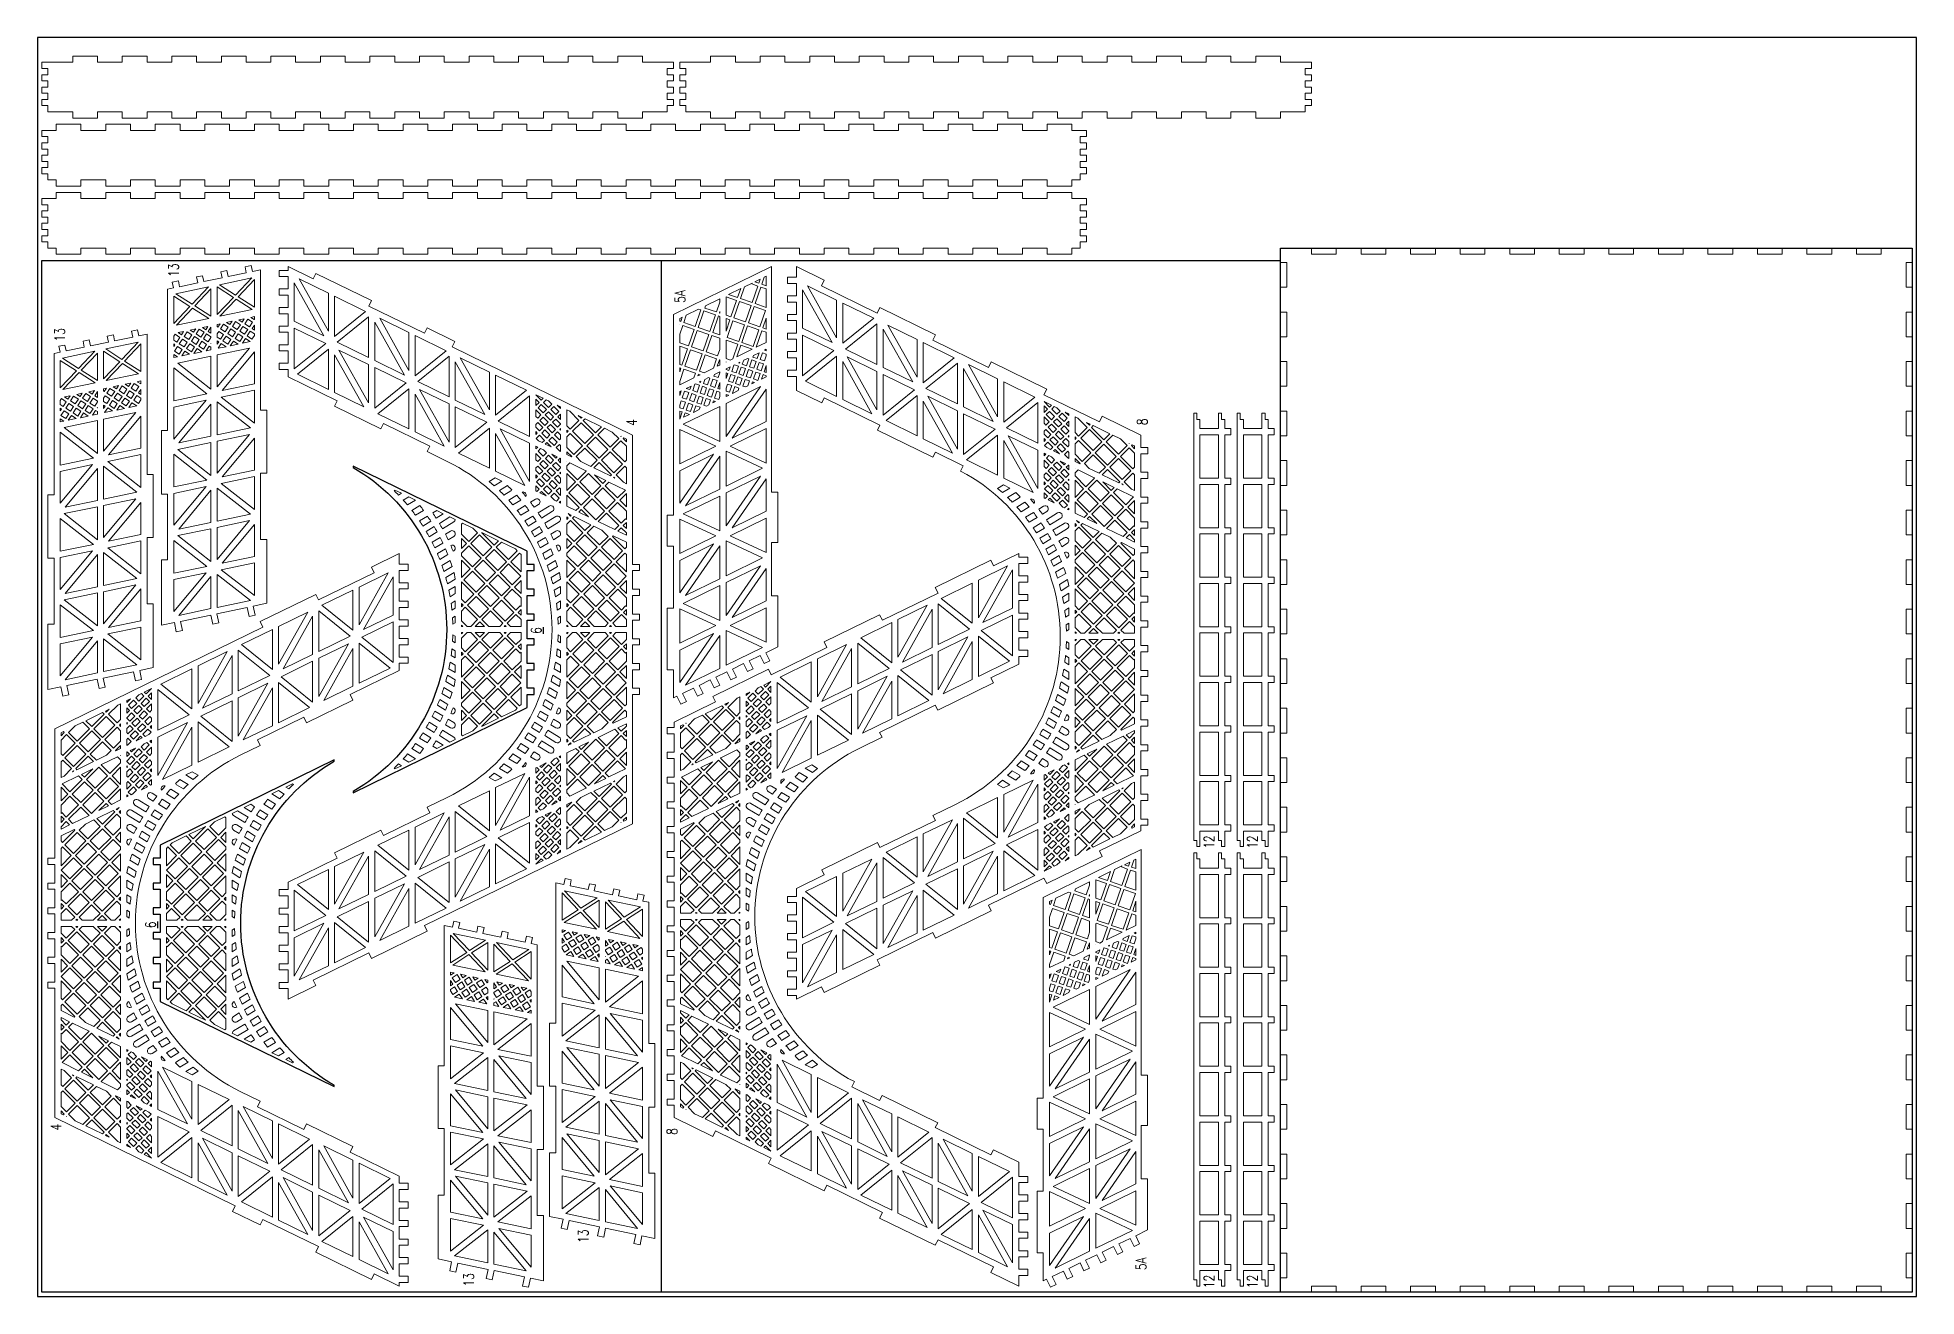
# Model space of a CAD drawing. Header units: millimetres. Extents: x 6136 to 7046, y 903 to 1513.
import ezdxf
from ezdxf.enums import TextEntityAlignment as Align

# ---------------------------------------------------------------- set-up
doc = ezdxf.new("R2010")
doc.units = ezdxf.units.MM
doc.header["$LTSCALE"] = 0.5
doc.layers.get('0').update_dxf_attribs({"color": 255})
doc.layers.add('0 @ 1', color=255, linetype='Continuous')
doc.styles.add('Annotative', font='romans.shx', dxfattribs={"width": 0.75})

msp = doc.modelspace()

# ---------------------------------------------------------------- texts
at = {"layer": '0 @ 1', "color": 3, "style": 'Annotative', "width": 0.75}
for s, p in [('13', (6201.67, 1400.74)), ('5A', (6446.98, 1388.06)), ('13', (6146.55, 1369.49)), ('4', (6423.63, 1327.02)), ('8', (6670.86, 1327.3)), ('%%U6', (6377.37, 1226.22)), ('12', (6703.25, 1123.68)), ('12', (6724.25, 1123.68)), ('%%U6', (6190.54, 1083.53)), ('4', (6144.74, 985.45)), ('8', (6443.11, 983.38)), ('13', (6400.14, 932.66)), ('5A', (6670.32, 919.34)), ('13', (6344.67, 911.58)), ('12', (6703.25, 910.68)), ('12', (6724.25, 910.68))]:
    msp.add_text(s, height=5, rotation=90, dxfattribs=at).set_placement(p, align=Align.MIDDLE_CENTER)

# ---------------------------------------------------------------- blocks, each defined once
blk = doc.blocks.new('A$C168F292F')
at = {"color": 1, "linetype": 'Continuous', "lineweight": 15}
for points in [[(89.63, 71.71), (94.35, 81.36, -0.623925), (257.28, 81.36), (262, 71.71), (264.7, 73.02), (275.69, 50.57), (272.99, 49.25), (283.98, 26.8), (286.68, 28.11), (298.31, 4.34), (301.82, 4.34), (301.82, 0), (304.82, 0), (304.82, 4.34), (310.82, 4.34), (310.82, 0), (313.82, 0), (313.82, 4.34), (319.82, 4.34), (319.82, 0), (322.82, 0), (322.82, 4.34), (328.82, 4.34), (328.82, 0), (331.82, 0), (331.82, 4.34), (337.82, 4.34), (337.82, 0), (340.82, 0), (340.82, 4.34), (346.82, 4.34), (346.82, 0), (349.82, 0), (349.82, 4.34), (354.97, 4.34), (348.38, 17.81), (345.68, 16.5), (332.5, 43.44), (335.19, 44.76), (322, 71.71), (319.31, 70.39), (269.98, 171.18), (207.32, 171.18), (207.32, 174.55), (204.32, 174.55), (204.32, 171.18), (195.32, 171.18), (195.32, 174.55), (192.32, 174.55), (192.32, 171.18), (183.32, 171.18), (183.32, 174.55), (180.32, 174.55), (180.32, 171.18), (171.32, 171.18), (171.32, 174.55), (168.32, 174.55), (168.32, 171.18), (159.32, 171.18), (159.32, 174.55), (156.32, 174.55), (156.32, 171.18), (147.32, 171.18), (147.32, 174.55), (144.32, 174.55), (144.32, 171.18), (81.66, 171.18), (38.92, 83.86), (36.22, 85.18), (29.63, 71.71), (32.32, 70.39), (19.14, 43.44), (16.44, 44.76), (3.25, 17.81), (5.95, 16.5), (0, 4.34), (1.82, 4.34), (1.82, 0), (4.82, 0), (4.82, 4.34), (10.82, 4.34), (10.82, 0), (13.82, 0), (13.82, 4.34), (19.82, 4.34), (19.82, 0), (22.82, 0), (22.82, 4.34), (28.82, 4.34), (28.82, 0), (31.82, 0), (31.82, 4.34), (37.82, 4.34), (37.82, 0), (40.82, 0), (40.82, 4.34), (46.82, 4.34), (46.82, 0), (49.82, 0), (49.82, 4.34), (53.32, 4.34), (64.96, 28.11), (67.65, 26.8), (78.64, 49.25), (75.95, 50.57), (86.93, 73.02)], [(125.94, 126.08), (128.29, 122.24, -0.008009), (130.9, 123.72), (128.55, 127.56, 0.007642)], [(132.36, 132.88), (130.68, 135.62, 1), (128.12, 134.06), (129.66, 131.54, -0.007441)], [(131.23, 128.98), (133.58, 125.12, -0.008043), (136.29, 126.44), (133.93, 130.3, 0.007671)], [(137.92, 135.32), (137.73, 135.62, 0.968496), (135.13, 134.14, -0.007487)], [(142.37, 133.81), (144.77, 129.89, -0.008215), (147.69, 130.86), (145.28, 134.81, 0.00782)], [(148.25, 135.74), (150.68, 131.75, -0.008362), (153.71, 132.54), (151.39, 136.34)], [(154.93, 136.34), (156.82, 133.24, -0.008557), (159.97, 133.84), (158.44, 136.34)], [(162.02, 136.34), (165.49, 136.34), (166.49, 134.72, 0.008718), (163.24, 134.34)], [(169.41, 136.34), (170.21, 135.02, -0.008169), (173.27, 135.15), (172.54, 136.34)], [(182.23, 136.34), (181.42, 135.02, 0.008169), (178.36, 135.15), (179.09, 136.34)], [(188.39, 134.34, 0.008718), (185.15, 134.72), (186.14, 136.34), (189.61, 136.34)], [(196.7, 136.34), (194.81, 133.24, 0.008557), (191.66, 133.84), (193.19, 136.34)], [(203.38, 135.74), (200.95, 131.75, 0.008362), (197.92, 132.54), (200.24, 136.34)], [(214.93, 131.56), (212.56, 127.68, 0.00811), (209.75, 128.82), (212.13, 132.72, -0.007729)], [(216.51, 134.14, 0.968496), (213.9, 135.62), (213.71, 135.32, -0.007487)], [(220.41, 128.98), (218.05, 125.12, 0.008043), (215.34, 126.44), (217.7, 130.3, -0.007671)], [(219.27, 132.88), (220.95, 135.62, -1), (223.51, 134.06), (221.97, 131.54, 0.007441)], [(225.69, 126.08), (223.34, 122.24, 0.008009), (220.73, 123.72), (223.08, 127.56, -0.007642)], [(224.64, 130.13), (228, 135.62, -1), (230.56, 134.06), (227.25, 128.64, 0.007415)], [(229.81, 127.08), (233.07, 132.41, -1), (235.63, 130.85), (232.33, 125.44, 0.007415)], [(111.36, 119.5, 0.657445), (109.26, 117.72, -0.006804)], [(115.73, 119.16), (118.09, 115.29, -0.008045), (120.5, 117.11), (118.14, 120.96, 0.007673)], [(120.87, 122.87), (123.22, 119.03, -0.008009), (125.73, 120.67), (123.38, 124.51, 0.007642)], [(235.9, 119.16), (233.54, 115.29, 0.008045), (231.14, 117.11), (233.49, 120.96, -0.007673)], [(235.06, 123.53), (236.36, 125.67, -1), (238.92, 124.11), (237.47, 121.73, 0.007443)], [(242.37, 117.72, 0.657445), (240.28, 119.5, -0.006804)], [(110.81, 115.08), (113.19, 111.18, -0.008119), (115.49, 113.18), (113.12, 117.06, 0.007737)], [(240.82, 115.08), (238.44, 111.18, 0.008119), (236.15, 113.18), (238.52, 117.06, -0.007737)], [(243.44, 112.69, 0.116204), (242.96, 112.2), (240.92, 108.87, -0.008235), (243.11, 106.69), (245.52, 110.64, 0.002431), (245.52, 110.65, 0.007426)]]:
    blk.add_lwpolyline(points, format="xyb", close=True, dxfattribs=at)
for points in [[(78.34, 157.58), (80.17, 161.32), (83.35, 164.5), (87.54, 160.31), (81.58, 154.35)], [(82.26, 165.59), (82.2, 165.47), (82.29, 165.56)], [(82.96, 167.01), (83.53, 168.18), (84.91, 168.18), (83.35, 166.62)], [(93.76, 168.18), (87.03, 168.18), (84.41, 165.56), (88.6, 161.37), (94.59, 167.36)], [(99.84, 162.11), (93.85, 156.12), (89.66, 160.31), (95.65, 166.3)], [(96.71, 167.36), (97.53, 168.18), (105.18, 168.18), (104.47, 166.74), (100.9, 163.17)], [(112.11, 163.88), (106.15, 157.92), (104.36, 159.7), (108.28, 167.71)], [(109.93, 168.18), (116.41, 168.18), (113.17, 164.94)], [(118.53, 168.18), (122.55, 168.18), (122.2, 167.83), (124.38, 165.65), (118.42, 159.69), (114.23, 163.88)], [(125.44, 164.59), (127.43, 162.6), (123.52, 154.59), (119.48, 158.63)], [(126.91, 168.18), (125.44, 166.71), (123.97, 168.18)], [(129.03, 168.18), (130.17, 168.18), (128.13, 164.03), (126.5, 165.65)], [(135.95, 168.18), (133.51, 168.18), (130.37, 161.78), (130.69, 161.46), (136.68, 167.45)], [(141.93, 162.2), (135.94, 156.21), (131.75, 160.4), (137.74, 166.39)], [(138.8, 167.45), (139.53, 168.18), (147.91, 168.18), (142.99, 163.26)], [(154.2, 163.97), (148.24, 158.01), (144.05, 162.2), (150.01, 168.16)], [(152.11, 168.18), (158.41, 168.18), (155.26, 165.03)], [(160.53, 168.18), (164.74, 168.18), (164.39, 167.83), (166.48, 165.75), (160.51, 159.78), (156.32, 163.97)], [(167.54, 164.69), (171.73, 160.5), (165.76, 154.53), (161.57, 158.72)], [(166.16, 168.18), (168.91, 168.18), (167.54, 166.81)], [(174.32, 168.18), (171.03, 168.18), (168.6, 165.75), (172.79, 161.56), (174.32, 163.09)], [(178.84, 161.56), (183.03, 165.75), (180.6, 168.18), (177.32, 168.18), (177.32, 163.09)], [(184.09, 164.69), (179.91, 160.5), (185.87, 154.53), (190.06, 158.72)], [(184.09, 166.81), (182.72, 168.18), (185.47, 168.18)], [(195.31, 163.97), (191.12, 159.78), (185.16, 165.75), (187.24, 167.83), (186.89, 168.18), (191.1, 168.18)], [(196.37, 165.03), (193.22, 168.18), (199.52, 168.18)], [(197.43, 163.97), (203.39, 158.01), (207.58, 162.2), (201.62, 168.16)], [(212.83, 167.45), (212.1, 168.18), (203.72, 168.18), (208.64, 163.26)], [(209.7, 162.2), (215.69, 156.21), (219.88, 160.4), (213.89, 166.39)], [(214.95, 167.45), (220.94, 161.46), (221.26, 161.78), (218.12, 168.18), (215.69, 168.18)], [(225.13, 165.65), (223.5, 164.03), (221.46, 168.18), (222.6, 168.18)], [(226.19, 164.59), (224.2, 162.6), (228.12, 154.59), (232.15, 158.63)], [(224.72, 168.18), (226.19, 166.71), (227.66, 168.18)], [(237.4, 163.88), (233.21, 159.69), (227.25, 165.65), (229.43, 167.83), (229.08, 168.18), (233.1, 168.18)], [(238.46, 164.94), (235.22, 168.18), (241.71, 168.18)], [(239.52, 163.88), (245.49, 157.92), (247.27, 159.7), (243.35, 167.71)], [(254.92, 167.36), (254.1, 168.18), (246.45, 168.18), (247.16, 166.74), (250.74, 163.17)], [(251.8, 162.11), (257.78, 156.12), (261.97, 160.31), (255.99, 166.3)], [(257.05, 167.36), (263.03, 161.37), (267.22, 165.56), (264.6, 168.18), (257.87, 168.18)], [(270.06, 154.35), (264.09, 160.31), (268.28, 164.5), (271.47, 161.32), (273.29, 157.58)], [(268.28, 166.62), (266.72, 168.18), (268.1, 168.18), (268.68, 167.01)], [(269.34, 165.56), (269.43, 165.47), (269.37, 165.59)], [(73.72, 148.15), (77.64, 156.16), (80.52, 153.29), (74.55, 147.32)], [(82.64, 153.29), (88.6, 159.25), (92.79, 155.06), (86.83, 149.1)], [(101.43, 160.52), (97.49, 152.48), (94.91, 155.06), (100.9, 161.05)], [(110.34, 151.61), (104.35, 145.62), (100.16, 149.81), (106.15, 155.8)], [(105.09, 156.86), (100.95, 152.72), (103.67, 158.27)], [(101.96, 162.11), (102.44, 162.59), (102.12, 161.94)], [(117.36, 158.63), (111.4, 152.67), (107.21, 156.86), (113.17, 162.82)], [(122.61, 153.38), (116.65, 147.42), (112.46, 151.61), (118.42, 157.57)], [(127.73, 156.38), (130.69, 159.34), (134.88, 155.15), (128.92, 149.19), (125.76, 152.35)], [(147.18, 156.95), (141.19, 150.96), (137, 155.15), (142.99, 161.14)], [(152.43, 151.7), (146.44, 145.71), (142.25, 149.9), (148.24, 155.89)], [(159.45, 158.72), (153.49, 152.76), (149.3, 156.95), (155.26, 162.91)], [(164.7, 153.47), (158.74, 147.51), (154.55, 151.7), (160.51, 157.66)], [(174.32, 152.59), (171.01, 149.28), (166.82, 153.47), (172.79, 159.44), (174.32, 157.91)], [(174.32, 160.03), (173.85, 160.5), (174.32, 160.97)], [(177.78, 160.5), (177.32, 160.97), (177.32, 160.03)], [(180.62, 149.28), (184.81, 153.47), (178.84, 159.44), (177.32, 157.91), (177.32, 152.59)], [(186.93, 153.47), (192.89, 147.51), (197.08, 151.7), (191.12, 157.66)], [(192.18, 158.72), (198.14, 152.76), (202.33, 156.95), (196.37, 162.91)], [(199.2, 151.7), (205.19, 145.71), (209.38, 149.9), (203.39, 155.89)], [(204.45, 156.95), (210.44, 150.96), (214.63, 155.15), (208.64, 161.14)], [(223.9, 156.38), (220.94, 159.34), (216.75, 155.15), (222.71, 149.19), (225.87, 152.35)], [(229.02, 153.38), (234.99, 147.42), (239.17, 151.61), (233.21, 157.57)], [(234.27, 158.63), (240.24, 152.67), (244.42, 156.86), (238.46, 162.82)], [(241.3, 151.61), (247.28, 145.62), (251.47, 149.81), (245.49, 155.8)], [(246.55, 156.86), (250.68, 152.72), (247.96, 158.27)], [(249.67, 162.11), (249.19, 162.59), (249.51, 161.94)], [(250.21, 160.52), (254.14, 152.48), (256.72, 155.06), (250.74, 161.05)], [(269, 153.29), (263.03, 159.25), (258.84, 155.06), (264.81, 149.1)], [(277.08, 147.32), (271.12, 153.29), (273.99, 156.16), (277.91, 148.15)], [(73.03, 146.73), (72.13, 144.91), (73.49, 146.26)], [(75.61, 146.26), (81.58, 152.23), (85.77, 148.04), (79.8, 142.07)], [(86.83, 146.98), (91.02, 142.79), (87.57, 139.34), (82.53, 139.34), (80.86, 141.01)], [(87.89, 148.04), (93.85, 154), (96.79, 151.05), (94.41, 146.18), (92.08, 143.85)], [(98.92, 148.57), (99.1, 148.75), (103.29, 144.56), (98.07, 139.34), (96.58, 139.34), (95.12, 140.81)], [(115.59, 146.36), (109.6, 140.37), (105.41, 144.56), (111.4, 150.55)], [(121.19, 149.84), (118.9, 145.16), (117.71, 146.36)], [(125.06, 150.93), (127.86, 148.13), (121.9, 142.17), (121.14, 142.92)], [(128.92, 147.07), (133.11, 142.88), (129.57, 139.34), (124.72, 139.34), (122.96, 141.11)], [(135.94, 154.09), (140.13, 149.9), (134.17, 143.94), (129.98, 148.13)], [(141.19, 148.84), (145.38, 144.65), (140.07, 139.34), (138.77, 139.34), (135.23, 142.88)], [(157.68, 146.45), (151.69, 140.46), (147.5, 144.65), (153.49, 150.64)], [(165.76, 152.41), (169.95, 148.22), (163.99, 142.26), (159.8, 146.45)], [(174.32, 142.09), (171.57, 139.34), (166.91, 139.34), (165.05, 141.2), (171.01, 147.16), (174.32, 143.86)], [(174.32, 145.98), (172.07, 148.22), (174.32, 150.47)], [(179.56, 148.22), (177.32, 150.47), (177.32, 145.98)], [(180.06, 139.34), (184.72, 139.34), (186.58, 141.2), (180.62, 147.16), (177.32, 143.86), (177.32, 142.09)], [(185.87, 152.41), (181.68, 148.22), (187.64, 142.26), (191.83, 146.45)], [(193.95, 146.45), (199.94, 140.46), (204.13, 144.65), (198.14, 150.64)], [(210.44, 148.84), (206.25, 144.65), (211.56, 139.34), (212.86, 139.34), (216.4, 142.88)], [(215.69, 154.09), (211.5, 149.9), (217.46, 143.94), (221.65, 148.13)], [(222.71, 147.07), (218.52, 142.88), (222.06, 139.34), (226.91, 139.34), (228.67, 141.11)], [(226.57, 150.93), (223.77, 148.13), (229.74, 142.17), (230.49, 142.92)], [(233.92, 146.36), (232.73, 145.16), (230.44, 149.84)], [(236.05, 146.36), (242.03, 140.37), (246.22, 144.56), (240.24, 150.55)], [(252.72, 148.57), (252.53, 148.75), (248.34, 144.56), (253.56, 139.34), (255.05, 139.34), (256.51, 140.81)], [(263.75, 148.04), (257.78, 154), (254.84, 151.05), (257.22, 146.18), (259.56, 143.85)], [(264.81, 146.98), (260.62, 142.79), (264.06, 139.34), (269.1, 139.34), (270.77, 141.01)], [(276.02, 146.26), (270.06, 152.23), (265.87, 148.04), (271.83, 142.07)], [(278.14, 146.26), (279.5, 144.91), (278.6, 146.73)], [(78.74, 141.01), (77.07, 139.34), (69.41, 139.34), (70.1, 140.75), (74.55, 145.2)], [(80.41, 139.34), (79.19, 139.34), (79.8, 139.95)], [(92.18, 141.62), (91.06, 139.34), (89.69, 139.34), (92.08, 141.73)], [(94.46, 139.34), (94.4, 139.34), (94.42, 139.38)], [(108.51, 139.34), (100.19, 139.34), (104.35, 143.5)], [(116.05, 139.34), (110.69, 139.34), (116.65, 145.3), (118.2, 143.74)], [(119.7, 139.97), (120.45, 141.5), (120.84, 141.11)], [(122.6, 139.34), (121.19, 139.34), (121.9, 140.05)], [(136.65, 139.34), (131.69, 139.34), (134.17, 141.82)], [(150.57, 139.34), (142.19, 139.34), (146.44, 143.59), (150.63, 139.4)], [(161.07, 139.34), (152.82, 139.34), (152.75, 139.4), (158.74, 145.39), (162.93, 141.2)], [(164.79, 139.34), (163.19, 139.34), (163.99, 140.14)], [(174.32, 139.34), (173.69, 139.34), (174.32, 139.97)], [(177.94, 139.34), (177.32, 139.97), (177.32, 139.34)], [(186.84, 139.34), (188.44, 139.34), (187.64, 140.14)], [(190.56, 139.34), (198.82, 139.34), (198.88, 139.4), (192.89, 145.39), (188.7, 141.2)], [(201.06, 139.34), (209.44, 139.34), (205.19, 143.59), (201, 139.4)], [(214.98, 139.34), (219.94, 139.34), (217.46, 141.82)], [(229.03, 139.34), (230.44, 139.34), (229.74, 140.05)], [(231.93, 139.97), (231.19, 141.5), (230.8, 141.11)], [(235.58, 139.34), (240.94, 139.34), (234.99, 145.3), (233.43, 143.74)], [(247.28, 143.5), (251.44, 139.34), (243.12, 139.34)], [(257.21, 139.38), (257.23, 139.34), (257.17, 139.34)], [(259.45, 141.62), (260.57, 139.34), (261.94, 139.34), (259.56, 141.73)], [(271.83, 139.95), (272.44, 139.34), (271.22, 139.34)], [(272.89, 141.01), (274.56, 139.34), (282.22, 139.34), (281.53, 140.75), (277.08, 145.2)], [(63.8, 127.87), (62.07, 124.34), (64.69, 126.97)], [(64.49, 129.29), (65.07, 130.47), (66.64, 132.04), (68.21, 130.48), (65.76, 128.03)], [(66.82, 126.97), (69.27, 129.42), (70.83, 127.85), (68.38, 125.4)], [(67.1, 134.62), (67.94, 136.34), (68.82, 136.34)], [(67.7, 133.1), (70.15, 135.55), (71.72, 133.99), (69.27, 131.54)], [(70.33, 130.48), (72.78, 132.93), (74.34, 131.36), (71.89, 128.91)], [(71.49, 136.34), (74.07, 136.34), (72.78, 135.05)], [(72.95, 127.85), (75.4, 130.3), (76.97, 128.74), (74.52, 126.29)], [(73.84, 133.99), (76.19, 136.34), (76.39, 136.34), (77.86, 134.88), (75.4, 132.43)], [(75.58, 125.23), (78.03, 127.68), (79.59, 126.11), (77.82, 124.34), (76.46, 124.34)], [(76.46, 131.36), (78.92, 133.82), (80.48, 132.25), (78.03, 129.8)], [(78.51, 136.34), (79.32, 136.34), (78.92, 135.94)], [(79.09, 128.74), (81.54, 131.19), (83.11, 129.63), (80.65, 127.18)], [(79.98, 134.88), (81.44, 136.34), (83.41, 136.34), (83.99, 135.76), (81.54, 133.31)], [(81.71, 126.11), (84.17, 128.57), (85.25, 127.48), (84.34, 125.61), (83.28, 124.55)], [(82.6, 132.25), (85.05, 134.7), (86.62, 133.14), (84.17, 130.69)], [(85.23, 129.63), (87.34, 131.74), (85.95, 128.9)], [(86.11, 135.76), (86.69, 136.34), (89.59, 136.34), (89.38, 135.9), (87.68, 134.2)], [(88.19, 126.66), (88.85, 128), (90.3, 129.45), (91.87, 127.89), (89.42, 125.44)], [(92.75, 134.02), (90.88, 132.16), (92.11, 134.67)], [(91.36, 130.51), (93.81, 132.96), (95.38, 131.4), (92.93, 128.95)], [(92.81, 136.09), (92.93, 136.34), (95.07, 136.34), (93.81, 135.09)], [(93.99, 127.89), (96.44, 130.34), (98, 128.77), (95.55, 126.32)], [(94.87, 134.02), (97.19, 136.34), (97.46, 136.34), (98.89, 134.91), (96.44, 132.46)], [(96.61, 125.26), (99.06, 127.71), (100.63, 126.15), (98.82, 124.34), (97.53, 124.34)], [(97.5, 131.4), (99.95, 133.85), (101.52, 132.29), (99.06, 129.84)], [(99.58, 136.34), (100.32, 136.34), (99.95, 135.97)], [(100.12, 128.77), (102.58, 131.23), (104.14, 129.66), (101.69, 127.21)], [(101.01, 134.91), (102.44, 136.34), (104.48, 136.34), (105.03, 135.8), (102.58, 133.35)], [(102.75, 126.15), (105.2, 128.6), (106.77, 127.04), (104.31, 124.59)], [(103.64, 132.29), (106.09, 134.74), (107.65, 133.17), (105.2, 130.72)], [(106.26, 129.66), (108.71, 132.11), (110.28, 130.55), (107.83, 128.1)], [(107.15, 135.8), (107.69, 136.34), (110.82, 136.34), (108.71, 134.23)], [(109.65, 126.27), (111.12, 129.27), (108.89, 127.04)], [(109.77, 133.17), (112.22, 135.62), (113.57, 134.28), (113.16, 133.43), (111.34, 131.61)], [(114.58, 136.34), (114.27, 135.7), (113.63, 136.34)], [(238, 136.34), (237.36, 135.7), (237.05, 136.34)], [(241.86, 133.17), (239.41, 135.62), (238.06, 134.28), (238.47, 133.43), (240.29, 131.61)], [(242.75, 127.04), (240.51, 129.27), (241.98, 126.27)], [(244.48, 135.8), (243.94, 136.34), (240.81, 136.34), (242.92, 134.23)], [(245.37, 129.66), (242.92, 132.11), (241.35, 130.55), (243.81, 128.1)], [(248, 132.29), (245.54, 134.74), (243.98, 133.17), (246.43, 130.72)], [(248.88, 126.15), (246.43, 128.6), (244.87, 127.04), (247.32, 124.59)], [(250.62, 134.91), (249.19, 136.34), (247.15, 136.34), (246.6, 135.8), (249.06, 133.35)], [(251.51, 128.77), (249.06, 131.23), (247.49, 129.66), (249.94, 127.21)], [(254.13, 131.4), (251.68, 133.85), (250.12, 132.29), (252.57, 129.84)], [(255.02, 125.26), (252.57, 127.71), (251, 126.15), (252.81, 124.34), (254.1, 124.34)], [(252.05, 136.34), (251.31, 136.34), (251.68, 135.97)], [(256.76, 134.02), (254.44, 136.34), (254.17, 136.34), (252.74, 134.91), (255.19, 132.46)], [(257.64, 127.89), (255.19, 130.34), (253.63, 128.77), (256.08, 126.32)], [(260.27, 130.51), (257.82, 132.96), (256.25, 131.4), (258.7, 128.95)], [(258.82, 136.09), (258.7, 136.34), (256.56, 136.34), (257.82, 135.09)], [(258.88, 134.02), (260.75, 132.16), (259.52, 134.67)], [(263.44, 126.66), (262.78, 128), (261.33, 129.45), (259.76, 127.89), (262.22, 125.44)], [(265.52, 135.76), (264.94, 136.34), (262.04, 136.34), (262.26, 135.9), (263.95, 134.2)], [(266.41, 129.63), (264.29, 131.74), (265.68, 128.9)], [(269.03, 132.25), (266.58, 134.7), (265.01, 133.14), (267.47, 130.69)], [(269.92, 126.11), (267.47, 128.57), (266.38, 127.48), (267.29, 125.61), (268.35, 124.55)], [(271.66, 134.88), (270.19, 136.34), (268.22, 136.34), (267.64, 135.76), (270.09, 133.31)], [(272.54, 128.74), (270.09, 131.19), (268.53, 129.63), (270.98, 127.18)], [(275.17, 131.36), (272.72, 133.82), (271.15, 132.25), (273.6, 129.8)], [(276.05, 125.23), (273.6, 127.68), (272.04, 126.11), (273.81, 124.34), (275.17, 124.34)], [(273.12, 136.34), (272.31, 136.34), (272.72, 135.94)], [(277.79, 133.99), (275.44, 136.34), (275.24, 136.34), (273.78, 134.88), (276.23, 132.43)], [(278.68, 127.85), (276.23, 130.3), (274.66, 128.74), (277.11, 126.29)], [(281.3, 130.48), (278.85, 132.93), (277.29, 131.36), (279.74, 128.91)], [(280.14, 136.34), (277.56, 136.34), (278.85, 135.05)], [(283.93, 133.1), (281.48, 135.55), (279.91, 133.99), (282.36, 131.54)], [(284.82, 126.97), (282.36, 129.42), (280.8, 127.85), (283.25, 125.4)], [(282.81, 136.34), (283.69, 136.34), (284.53, 134.62)], [(285.88, 128.03), (283.42, 130.48), (284.99, 132.04), (286.56, 130.47), (287.14, 129.29)], [(286.94, 126.97), (289.56, 124.34), (287.84, 127.87)], [(59.87, 119.85), (52.53, 104.84), (71.98, 104.84)], [(82.25, 121.34), (62.53, 121.34), (74.8, 106.12)], [(67.32, 124.34), (64.19, 124.34), (65.76, 125.91)], [(71.89, 126.79), (73.46, 125.23), (72.57, 124.34), (69.44, 124.34)], [(104.17, 121.34), (85.59, 121.34), (78.57, 107)], [(81.37, 124.34), (79.94, 124.34), (80.65, 125.05)], [(99.17, 104.84), (80.86, 104.84), (106.08, 118.97)], [(88.36, 124.38), (88.32, 124.34), (87.06, 124.34), (87.5, 125.23)], [(90.48, 124.38), (92.93, 126.83), (94.49, 125.26), (93.57, 124.34), (90.51, 124.34)], [(102.44, 124.34), (100.94, 124.34), (101.69, 125.09)], [(108.71, 124.34), (106.19, 124.34), (107.83, 125.98), (108.96, 124.85)], [(242.92, 124.34), (245.44, 124.34), (243.81, 125.98), (242.68, 124.85)], [(252.47, 104.84), (270.77, 104.84), (245.55, 118.97)], [(273.06, 107), (266.04, 121.34), (247.46, 121.34)], [(249.19, 124.34), (250.69, 124.34), (249.94, 125.09)], [(261.16, 124.38), (258.7, 126.83), (257.14, 125.26), (258.06, 124.34), (261.12, 124.34)], [(263.28, 124.38), (263.31, 124.34), (264.57, 124.34), (264.13, 125.23)], [(276.83, 106.12), (289.1, 121.34), (269.38, 121.34)], [(270.26, 124.34), (271.69, 124.34), (270.98, 125.05)], [(279.74, 126.79), (278.17, 125.23), (279.06, 124.34), (282.19, 124.34)], [(279.66, 104.84), (299.11, 104.84), (291.76, 119.85)], [(284.31, 124.34), (287.44, 124.34), (285.88, 125.91)], [(51.06, 101.84), (69.37, 101.84), (44.14, 87.71)], [(87.7, 85.34), (67.97, 85.34), (75.42, 100.56)], [(90.35, 86.83), (78.25, 101.84), (97.7, 101.84)], [(104.1, 101.79), (106.17, 104.17), (103.95, 107.8), (102.39, 104.6)], [(247.53, 101.79), (245.46, 104.17), (247.68, 107.8), (249.24, 104.6)], [(261.28, 86.83), (273.38, 101.84), (253.93, 101.84)], [(263.94, 85.34), (283.66, 85.34), (276.21, 100.56)], [(300.57, 101.84), (282.27, 101.84), (307.49, 87.71)], [(64.63, 85.34), (46.05, 85.34), (71.65, 99.68)], [(287, 85.34), (305.58, 85.34), (279.98, 99.68)], [(43.44, 82.34), (63.16, 82.34), (55.71, 67.12)], [(66.5, 82.34), (85.09, 82.34), (59.49, 68)], [(285.13, 82.34), (266.55, 82.34), (292.15, 68)], [(308.19, 82.34), (288.47, 82.34), (295.92, 67.12)], [(40.79, 80.85), (33.44, 65.84), (52.89, 65.84)], [(80.08, 65.84), (61.77, 65.84), (87, 79.97)], [(271.55, 65.84), (289.86, 65.84), (264.64, 79.97)], [(298.74, 65.84), (318.19, 65.84), (310.84, 80.85)], [(31.97, 62.84), (50.28, 62.84), (25.05, 48.71)], [(45.55, 46.34), (26.96, 46.34), (52.56, 60.68)], [(68.61, 46.34), (48.89, 46.34), (56.34, 61.56)], [(71.26, 47.83), (78.61, 62.84), (59.16, 62.84)], [(292.47, 62.84), (273.02, 62.84), (280.37, 47.83)], [(283.02, 46.34), (302.75, 46.34), (295.3, 61.56)], [(306.09, 46.34), (324.67, 46.34), (299.07, 60.68)], [(319.66, 62.84), (301.35, 62.84), (326.58, 48.71)], [(21.7, 41.85), (14.35, 26.84), (33.8, 26.84)], [(24.35, 43.34), (44.08, 43.34), (36.63, 28.12)], [(47.42, 43.34), (66, 43.34), (40.4, 29)], [(60.99, 26.84), (42.68, 26.84), (67.91, 40.97)], [(290.64, 26.84), (308.95, 26.84), (283.72, 40.97)], [(304.21, 43.34), (285.63, 43.34), (311.23, 29)], [(327.28, 43.34), (307.55, 43.34), (315.01, 28.12)], [(317.83, 26.84), (337.28, 26.84), (329.93, 41.85)], [(5.97, 9.71), (12.88, 23.84), (31.19, 23.84)], [(7.88, 7.34), (26.46, 7.34), (33.48, 21.68)], [(49.52, 7.34), (29.8, 7.34), (37.25, 22.56)], [(52.18, 8.83), (59.52, 23.84), (40.07, 23.84)], [(311.56, 23.84), (292.11, 23.84), (299.46, 8.83)], [(314.38, 22.56), (321.83, 7.34), (302.11, 7.34)], [(318.15, 21.68), (325.17, 7.34), (343.75, 7.34)], [(320.44, 23.84), (338.75, 23.84), (345.66, 9.71)]]:
    blk.add_lwpolyline(points, close=True, dxfattribs=at)
for points in [[(121.82, 127.08), (118.57, 132.41, 1), (116.01, 130.85), (119.31, 125.44, -0.007415), (121.82, 127.08)], [(124.38, 128.64, -0.007415), (126.99, 130.13), (123.63, 135.62, 1), (121.07, 134.06), (124.38, 128.64)], [(139.5, 132.72, 0.007729), (136.7, 131.56), (139.07, 127.68, -0.00811), (141.88, 128.82), (139.5, 132.72)], [(209.26, 133.81), (206.86, 129.89, 0.008215), (203.94, 130.86), (206.35, 134.81, -0.00782), (209.26, 133.81)], [(114.16, 121.73, -0.007443), (116.58, 123.53), (115.27, 125.67, 1), (112.71, 124.11), (114.16, 121.73)], [(228.25, 124.51, -0.007642), (230.76, 122.87), (228.41, 119.03, 0.008009), (225.9, 120.67), (228.25, 124.51)], [(106.11, 110.65, 0.002431), (106.11, 110.64), (108.52, 106.69, -0.008235), (110.71, 108.87), (108.68, 112.2, 0.116204), (108.19, 112.69, 0.007426), (106.11, 110.65)]]:
    blk.add_lwpolyline(points, format="xyb", dxfattribs=at)
blk = doc.blocks.new('A$C0F013D9C')
at = {"color": 1}
blk.add_lwpolyline([(79.13, 84.28), (74.63, 84.28), (74.63, 87.64), (71.63, 87.64), (71.63, 84.28), (62.63, 84.28), (62.63, 87.64), (59.63, 87.64), (59.63, 84.28), (50.63, 84.28), (50.63, 87.64), (47.63, 87.64), (47.63, 84.28), (41.25, 84.28), (0, 0), (0.63, 0, -0.267706), (79.13, 45.28, -0.267706), (157.63, 0), (158.26, 0), (117.01, 84.28), (110.63, 84.28), (110.63, 87.64), (107.63, 87.64), (107.63, 84.28), (98.63, 84.28), (98.63, 87.64), (95.63, 87.64), (95.63, 84.28), (86.63, 84.28), (86.63, 87.64), (83.63, 87.64), (83.63, 84.28)], format="xyb", close=True, dxfattribs=at)
at = {"color": 1, "linetype": 'Continuous', "lineweight": 15}
for points in [[(36.79, 71.77), (39.26, 69.31), (45.24, 75.29), (41.05, 79.48), (40.11, 78.53)], [(50.49, 70.04), (44.51, 64.06), (40.32, 68.25), (46.3, 74.23)], [(42.12, 80.54), (42.85, 81.28), (51.23, 81.28), (46.3, 76.35)], [(57.52, 77.07), (51.55, 71.1), (47.37, 75.29), (53.33, 81.26)], [(62.77, 71.82), (56.8, 65.85), (52.62, 70.04), (58.58, 76.01)], [(58.58, 78.13), (61.73, 81.28), (55.43, 81.28)], [(59.64, 77.07), (63.83, 72.88), (69.79, 78.84), (67.7, 80.93), (68.06, 81.28), (63.85, 81.28)], [(70.85, 77.78), (75.04, 73.59), (69.08, 67.63), (64.89, 71.82)], [(70.85, 79.9), (72.23, 81.28), (69.47, 81.28)], [(76.1, 74.65), (71.91, 78.84), (74.35, 81.28), (77.63, 81.28), (77.63, 76.18)], [(77.16, 73.59), (77.63, 74.06), (77.63, 73.12)], [(82.16, 74.65), (86.35, 78.84), (83.91, 81.28), (80.63, 81.28), (80.63, 76.18)], [(81.1, 73.59), (80.63, 74.06), (80.63, 73.12)], [(87.41, 77.78), (83.22, 73.59), (89.18, 67.63), (93.37, 71.82)], [(87.41, 79.9), (86.03, 81.28), (88.79, 81.28)], [(98.62, 77.07), (94.43, 72.88), (88.47, 78.84), (90.56, 80.93), (90.2, 81.28), (94.41, 81.28)], [(95.49, 71.82), (101.46, 65.85), (105.65, 70.04), (99.68, 76.01)], [(99.68, 78.13), (96.53, 81.28), (102.83, 81.28)], [(100.74, 77.07), (106.71, 71.1), (110.9, 75.29), (104.93, 81.26)], [(116.15, 80.54), (115.41, 81.28), (107.03, 81.28), (111.96, 76.35)], [(107.77, 70.04), (113.75, 64.06), (117.94, 68.25), (111.96, 74.23)], [(121.47, 71.77), (119, 69.31), (113.02, 75.29), (117.21, 79.48), (118.16, 78.53)], [(32.18, 62.34), (32.23, 62.28), (38.2, 68.25), (36.1, 70.34)], [(39.26, 67.19), (43.45, 63), (37.48, 57.03), (33.29, 61.22)], [(55.74, 64.79), (49.76, 58.81), (45.57, 63), (51.55, 68.98)], [(60.99, 59.54), (55.01, 53.56), (50.82, 57.75), (56.8, 63.73)], [(68.02, 66.57), (62.05, 60.6), (57.87, 64.79), (63.83, 70.76)], [(69.08, 65.51), (73.27, 61.32), (67.3, 55.35), (63.12, 59.54)], [(74.33, 62.38), (70.14, 66.57), (76.1, 72.53), (77.63, 71), (77.63, 65.68)], [(83.93, 62.38), (88.12, 66.57), (82.16, 72.53), (80.63, 71), (80.63, 65.68)], [(89.18, 65.51), (84.99, 61.32), (90.96, 55.35), (95.15, 59.54)], [(90.24, 66.57), (96.21, 60.6), (100.4, 64.79), (94.43, 70.76)], [(97.27, 59.54), (103.25, 53.56), (107.44, 57.75), (101.46, 63.73)], [(102.52, 64.79), (108.5, 58.81), (112.69, 63), (106.71, 68.98)], [(119, 67.19), (114.81, 63), (120.78, 57.03), (124.97, 61.22)], [(126.08, 62.34), (126.03, 62.28), (120.06, 68.25), (122.16, 70.34)], [(27.56, 52.91), (28.04, 52.43), (32.88, 52.43), (36.42, 55.97), (32.23, 60.16), (30.04, 57.97)], [(39.96, 52.43), (35.01, 52.43), (37.48, 54.91)], [(44.51, 61.94), (48.7, 57.75), (43.38, 52.43), (42.08, 52.43), (38.54, 55.97)], [(53.88, 52.43), (45.51, 52.43), (49.76, 56.69), (53.95, 52.5)], [(64.38, 52.43), (56.13, 52.43), (56.07, 52.5), (62.05, 58.48), (66.24, 54.29)], [(74.88, 52.43), (70.22, 52.43), (68.37, 54.29), (74.33, 60.26), (77.63, 56.95), (77.63, 55.18)], [(75.39, 61.32), (77.63, 63.56), (77.63, 59.07)], [(82.87, 61.32), (80.63, 63.56), (80.63, 59.07)], [(83.38, 52.43), (88.04, 52.43), (89.9, 54.29), (83.93, 60.26), (80.63, 56.95), (80.63, 55.18)], [(93.88, 52.43), (102.13, 52.43), (102.19, 52.5), (96.21, 58.48), (92.02, 54.29)], [(104.38, 52.43), (112.75, 52.43), (108.5, 56.69), (104.31, 52.5)], [(113.75, 61.94), (109.56, 57.75), (114.88, 52.43), (116.18, 52.43), (119.72, 55.97)], [(118.3, 52.43), (123.25, 52.43), (120.78, 54.91)], [(130.7, 52.91), (130.22, 52.43), (125.38, 52.43), (121.84, 55.97), (126.03, 60.16), (128.22, 57.97)], [(68.1, 52.43), (66.51, 52.43), (67.3, 53.23)], [(77.01, 52.43), (77.63, 53.06), (77.63, 52.43)], [(81.25, 52.43), (80.63, 53.06), (80.63, 52.43)], [(90.16, 52.43), (91.75, 52.43), (90.96, 53.23)]]:
    blk.add_lwpolyline(points, close=True, dxfattribs=at)
for points in [[(24.59, 46.82), (27.7, 41.73, -0.007415), (30.3, 43.22), (26.95, 48.71, 0.227751), (25.86, 49.42)], [(35.67, 45.97), (34, 48.71, 1), (31.44, 47.15), (32.97, 44.64, -0.007441)], [(45.69, 46.91), (48.08, 42.98, -0.008215), (51, 43.96), (48.59, 47.91, 0.00782)], [(51.56, 48.83), (54, 44.84, -0.008362), (57.03, 45.63), (54.71, 49.43)], [(58.24, 49.43), (60.14, 46.33, -0.008557), (63.29, 46.93), (61.76, 49.43)], [(66.55, 47.43, -0.008718), (69.8, 47.81), (68.81, 49.43), (65.33, 49.43)], [(72.72, 49.43), (73.53, 48.11, -0.008169), (76.59, 48.24), (75.86, 49.43)], [(85.54, 49.43), (84.73, 48.11, 0.008169), (81.67, 48.24), (82.4, 49.43)], [(91.71, 47.43, 0.008718), (88.46, 47.81), (89.45, 49.43), (92.93, 49.43)], [(100.02, 49.43), (98.12, 46.33, 0.008557), (94.97, 46.93), (96.5, 49.43)], [(106.7, 48.83), (104.26, 44.84, 0.008362), (101.23, 45.63), (103.55, 49.43)], [(112.57, 46.91), (110.18, 42.98, 0.008215), (107.26, 43.96), (109.67, 47.91, -0.00782)], [(122.59, 45.97), (124.26, 48.71, -1), (126.82, 47.15), (125.29, 44.64, 0.007441)], [(133.67, 46.82), (130.56, 41.73, 0.007415), (127.96, 43.22), (131.31, 48.71, -0.227751), (132.4, 49.42)], [(21.46, 40.43), (23.02, 43.63), (25.14, 40.17, 0.007415), (22.62, 38.53)], [(24.19, 35.97), (26.53, 32.12, -0.008009), (29.04, 33.77), (26.7, 37.61, 0.007642)], [(29.26, 39.17), (31.6, 35.33, -0.008009), (34.21, 36.81), (31.87, 40.65, 0.007642)], [(129, 39.17), (126.66, 35.33, 0.008009), (124.05, 36.81), (126.39, 40.65, -0.007642)], [(134.07, 35.97), (131.73, 32.12, 0.008009), (129.22, 33.77), (131.56, 37.61, -0.007642)], [(136.8, 40.43), (135.24, 43.63), (133.13, 40.17, -0.007415), (135.64, 38.53)], [(14.86, 26.96), (16.5, 24.27, -0.008119), (18.8, 26.27), (16.43, 30.15, 0.000018), (16.43, 30.15)], [(19.05, 32.25), (21.41, 28.38, -0.008045), (23.81, 30.2), (21.46, 34.06, 0.007673)], [(139.21, 32.25), (136.86, 28.38, 0.008045), (134.45, 30.2), (136.8, 34.06, -0.007673)], [(143.4, 26.96), (141.76, 24.27, 0.008119), (139.46, 26.27), (141.83, 30.15, -0.000018), (141.84, 30.15)], [(11.57, 20.22), (13.13, 23.42), (14.02, 21.96, 0.008235), (11.84, 19.78)], [(146.69, 20.22), (145.13, 23.42), (144.24, 21.96, -0.008235), (146.42, 19.78)]]:
    blk.add_lwpolyline(points, format="xyb", close=True, dxfattribs=at)
for points in [[(41.23, 48.41, 0.007487), (38.44, 47.24, -0.968496), (41.05, 48.71), (41.23, 48.41)], [(40.01, 44.65), (42.38, 40.77, -0.00811), (45.2, 41.92), (42.82, 45.82, 0.007729), (40.01, 44.65)], [(118.25, 44.65), (115.88, 40.77, 0.00811), (113.06, 41.92), (115.44, 45.82, -0.007729), (118.25, 44.65)], [(117.03, 48.41, -0.007487), (119.82, 47.24, 0.968496), (117.21, 48.71), (117.03, 48.41)], [(34.54, 42.07), (36.89, 38.22, -0.008043), (39.6, 39.53), (37.24, 43.4, 0.007671), (34.54, 42.07)], [(123.72, 42.07), (121.37, 38.22, 0.008043), (118.66, 39.53), (121.02, 43.4, -0.007671), (123.72, 42.07)]]:
    blk.add_lwpolyline(points, format="xyb", dxfattribs=at)
blk = doc.blocks.new('A$C6C99226C')
at = {"color": 1, "linetype": 'Continuous', "lineweight": 15}
for points in [[(13.76, 0), (44.63, 0), (44.63, 3), (76.88, 3), (76.88, 0), (107.33, 0), (107.33, 3), (175.39, 3), (174.56, 6.95), (177.44, 7.55), (176.82, 10.49), (173.95, 9.89), (172.11, 18.7), (174.98, 19.3), (174.36, 22.24), (171.49, 21.64), (169.65, 30.44), (172.52, 31.05), (171.91, 33.98), (169.04, 33.38), (167.19, 42.19), (170.07, 42.79), (169.45, 45.73), (166.58, 45.13), (165.98, 48), (97.47, 48), (97.47, 51), (66.72, 51), (66.72, 48), (34.77, 48), (34.77, 51), (3.09, 51), (4.4, 44.72), (0, 43.8), (0.61, 40.87), (5.02, 41.79), (8.09, 27.1), (3.68, 26.18), (4.3, 23.25), (8.7, 24.17), (11.77, 9.49), (7.37, 8.56), (7.98, 5.63), (12.39, 6.55)], [(7.91, 42.64), (11.18, 27), (26.71, 27)], [(9.76, 45), (25.25, 45), (28.51, 29.4)], [(28.31, 45), (44.24, 45), (31.67, 28.96)], [(49.92, 27), (33.94, 27), (46.55, 43.08)], [(68.51, 27), (52.98, 27), (49.71, 42.64)], [(51.56, 45), (67.05, 45), (70.31, 29.4)], [(70.12, 45), (86.05, 45), (73.47, 28.96)], [(91.72, 27), (75.75, 27), (88.36, 43.08)], [(110.32, 27), (94.78, 27), (91.51, 42.64)], [(93.37, 45), (108.86, 45), (112.12, 29.4)], [(111.92, 45), (127.85, 45), (115.28, 28.96)], [(133.52, 27), (117.55, 27), (130.16, 43.08)], [(134.36, 45), (132.82, 45), (133.2, 43.22)], [(133.63, 41.14), (134.43, 37.34), (135.93, 39.64)], [(138.25, 43.19), (136.75, 40.89), (134.45, 42.39), (135.95, 44.69)], [(139.48, 37.32), (137.98, 35.02), (135.68, 36.52), (137.18, 38.82)], [(141.8, 40.87), (140.3, 38.57), (138, 40.07), (139.5, 42.37)], [(139.43, 45), (138.22, 45), (139.07, 44.44)], [(143.03, 34.99), (141.53, 32.7), (139.23, 34.2), (140.73, 36.49)], [(143.23, 45), (144.12, 44.42), (142.62, 42.12), (140.33, 43.62), (141.23, 45)], [(145.35, 38.54), (143.85, 36.25), (141.55, 37.75), (143.06, 40.05)], [(145.51, 40.24), (143.88, 41.3), (144.94, 42.93)], [(146.73, 34.36), (145.1, 35.43), (146.17, 37.06)], [(148.49, 43.72), (156.79, 35.88), (151.76, 28.05)], [(162.65, 45), (149.31, 45), (157.62, 37.17)], [(167.04, 28.28), (158.73, 36.12), (163.76, 43.95)], [(134.86, 35.27), (135.65, 31.47), (137.16, 33.77)], [(136.09, 29.39), (136.59, 27), (137.8, 27), (138.38, 27.89)], [(140.71, 31.44), (139.2, 29.15), (136.91, 30.65), (138.41, 32.94)], [(144.26, 29.12), (142.87, 27), (142.49, 27), (140.46, 28.33), (141.96, 30.62)], [(146.58, 32.67), (145.08, 30.38), (142.78, 31.88), (144.28, 34.17)], [(147.5, 27), (144.66, 27), (145.51, 28.3)], [(147.96, 28.49), (146.33, 29.55), (147.4, 31.18)], [(166.21, 27), (152.87, 27), (157.91, 34.83)], [(11.8, 24), (27.78, 24), (15.17, 7.92)], [(33.41, 6), (17.47, 6), (30.05, 22.04)], [(36.47, 6), (33.21, 21.6), (51.96, 6)], [(50.54, 24), (53.81, 8.36), (35.01, 24)], [(53.61, 24), (69.58, 24), (56.97, 7.92)], [(59.28, 6), (75.21, 6), (71.86, 22.04)], [(78.27, 6), (75.01, 21.6), (93.77, 6)], [(92.35, 24), (95.62, 8.36), (76.81, 24)], [(95.41, 24), (111.39, 24), (98.78, 7.92)], [(101.08, 6), (117.01, 6), (113.66, 22.04)], [(120.08, 6), (116.82, 21.6), (135.57, 6)], [(134.15, 24), (137.42, 8.36), (118.62, 24)], [(137.32, 23.52), (138.11, 19.72), (139.61, 22.02)], [(139.32, 24), (140.91, 24), (140.43, 23.27)], [(143.16, 19.7), (141.66, 17.4), (139.37, 18.9), (140.87, 21.2)], [(139.75, 27), (139.59, 27), (139.64, 27.07)], [(144.33, 24), (145.49, 23.25), (143.98, 20.95), (141.69, 22.45), (142.7, 24)], [(146.71, 17.37), (145.21, 15.08), (142.92, 16.58), (144.42, 18.88)], [(149.04, 20.93), (147.53, 18.63), (145.24, 20.13), (146.74, 22.43)], [(148.9, 24), (149.19, 22.62), (147.56, 23.68), (147.77, 24)], [(150.42, 16.74), (148.79, 17.81), (149.86, 19.44)], [(152.88, 22.72), (161.19, 14.88), (156.16, 7.05)], [(153.7, 24), (167.04, 24), (162.01, 16.17)], [(171.43, 7.28), (163.12, 15.12), (168.15, 22.95)], [(138.55, 17.65), (139.34, 13.85), (140.84, 16.15)], [(139.77, 11.77), (140.57, 7.98), (142.07, 10.27)], [(144.39, 13.82), (142.89, 11.53), (140.59, 13.03), (142.1, 15.33)], [(145.62, 7.95), (144.34, 6), (143.59, 6), (141.82, 7.16), (143.32, 9.45)], [(147.94, 11.5), (146.44, 9.21), (144.15, 10.71), (145.65, 13)], [(150.26, 15.05), (148.76, 12.76), (146.47, 14.26), (147.97, 16.55)], [(151.49, 9.18), (149.99, 6.88), (147.7, 8.39), (149.2, 10.68)], [(151.65, 10.87), (150.02, 11.94), (151.08, 13.56)], [(170.61, 6), (157.27, 6), (162.3, 13.83)], [(148.6, 6), (146.14, 6), (146.87, 7.13)], [(152.67, 6), (151.34, 6), (151.25, 6.06), (152.31, 7.69)]]:
    blk.add_lwpolyline(points, close=True, dxfattribs=at)
blk = doc.blocks.new('A$C20C4581B')
at = {"color": 1, "linetype": 'Continuous', "lineweight": 15}
for points in [[(13.76, 51), (44.63, 51), (44.63, 48), (76.88, 48), (76.88, 51), (107.33, 51), (107.33, 48), (175.39, 48), (174.56, 44.05), (177.44, 43.45), (176.82, 40.51), (173.95, 41.11), (172.11, 32.3), (174.98, 31.7), (174.36, 28.76), (171.49, 29.36), (169.65, 20.56), (172.52, 19.95), (171.91, 17.02), (169.04, 17.62), (167.19, 8.81), (170.07, 8.21), (169.45, 5.27), (166.58, 5.87), (165.98, 3), (97.47, 3), (97.47, 0), (66.72, 0), (66.72, 3), (34.77, 3), (34.77, 0), (3.09, 0), (4.4, 6.28), (0, 7.2), (0.61, 10.13), (5.02, 9.21), (8.09, 23.9), (3.68, 24.82), (4.3, 27.75), (8.7, 26.83), (11.77, 41.51), (7.37, 42.44), (7.98, 45.37), (12.39, 44.45)], [(11.8, 27), (27.78, 27), (15.17, 43.08)], [(33.41, 45), (17.47, 45), (30.05, 28.96)], [(36.47, 45), (33.21, 29.4), (51.96, 45)], [(50.54, 27), (53.81, 42.64), (35.01, 27)], [(53.61, 27), (69.58, 27), (56.97, 43.08)], [(59.28, 45), (75.21, 45), (71.86, 28.96)], [(78.27, 45), (75.01, 29.4), (93.77, 45)], [(92.35, 27), (95.62, 42.64), (76.81, 27)], [(95.41, 27), (111.39, 27), (98.78, 43.08)], [(101.08, 45), (117.01, 45), (113.66, 28.96)], [(120.08, 45), (116.82, 29.4), (135.57, 45)], [(134.15, 27), (137.42, 42.64), (118.62, 27)], [(138.55, 33.35), (139.34, 37.15), (140.84, 34.85)], [(139.77, 39.23), (140.57, 43.02), (142.07, 40.73)], [(144.39, 37.18), (142.89, 39.47), (140.59, 37.97), (142.1, 35.67)], [(145.62, 43.05), (144.34, 45), (143.59, 45), (141.82, 43.84), (143.32, 41.55)], [(147.94, 39.5), (146.44, 41.79), (144.15, 40.29), (145.65, 38)], [(148.6, 45), (146.14, 45), (146.87, 43.87)], [(150.26, 35.95), (148.76, 38.24), (146.47, 36.74), (147.97, 34.45)], [(151.49, 41.82), (149.99, 44.12), (147.7, 42.61), (149.2, 40.32)], [(151.65, 40.13), (150.02, 39.06), (151.08, 37.44)], [(152.67, 45), (151.34, 45), (151.25, 44.94), (152.31, 43.31)], [(152.88, 28.28), (161.19, 36.12), (156.16, 43.95)], [(170.61, 45), (157.27, 45), (162.3, 37.17)], [(171.43, 43.72), (163.12, 35.88), (168.15, 28.05)], [(137.32, 27.48), (138.11, 31.28), (139.61, 28.98)], [(139.32, 27), (140.91, 27), (140.43, 27.73)], [(143.16, 31.3), (141.66, 33.6), (139.37, 32.1), (140.87, 29.8)], [(144.33, 27), (145.49, 27.75), (143.98, 30.05), (141.69, 28.55), (142.7, 27)], [(146.71, 33.63), (145.21, 35.92), (142.92, 34.42), (144.42, 32.12)], [(149.04, 30.07), (147.53, 32.37), (145.24, 30.87), (146.74, 28.57)], [(148.9, 27), (149.19, 28.38), (147.56, 27.32), (147.77, 27)], [(150.42, 34.26), (148.79, 33.19), (149.86, 31.56)], [(153.7, 27), (167.04, 27), (162.01, 34.83)], [(7.91, 8.36), (11.18, 24), (26.71, 24)], [(9.76, 6), (25.25, 6), (28.51, 21.6)], [(28.31, 6), (44.24, 6), (31.67, 22.04)], [(49.92, 24), (33.94, 24), (46.55, 7.92)], [(68.51, 24), (52.98, 24), (49.71, 8.36)], [(51.56, 6), (67.05, 6), (70.31, 21.6)], [(70.12, 6), (86.05, 6), (73.47, 22.04)], [(91.72, 24), (75.75, 24), (88.36, 7.92)], [(110.32, 24), (94.78, 24), (91.51, 8.36)], [(93.37, 6), (108.86, 6), (112.12, 21.6)], [(111.92, 6), (127.85, 6), (115.28, 22.04)], [(133.52, 24), (117.55, 24), (130.16, 7.92)], [(134.86, 15.73), (135.65, 19.53), (137.16, 17.23)], [(136.09, 21.61), (136.59, 24), (137.8, 24), (138.38, 23.11)], [(140.71, 19.56), (139.2, 21.85), (136.91, 20.35), (138.41, 18.06)], [(143.03, 16.01), (141.53, 18.3), (139.23, 16.8), (140.73, 14.51)], [(139.75, 24), (139.59, 24), (139.64, 23.93)], [(144.26, 21.88), (142.87, 24), (142.49, 24), (140.46, 22.67), (141.96, 20.38)], [(146.58, 18.33), (145.08, 20.62), (142.78, 19.12), (144.28, 16.83)], [(147.5, 24), (144.66, 24), (145.51, 22.7)], [(147.96, 22.51), (146.33, 21.45), (147.4, 19.82)], [(148.49, 7.28), (156.79, 15.12), (151.76, 22.95)], [(166.21, 24), (152.87, 24), (157.91, 16.17)], [(167.04, 22.72), (158.73, 14.88), (163.76, 7.05)], [(133.63, 9.86), (134.43, 13.66), (135.93, 11.36)], [(138.25, 7.81), (136.75, 10.11), (134.45, 8.61), (135.95, 6.31)], [(139.48, 13.68), (137.98, 15.98), (135.68, 14.48), (137.18, 12.18)], [(141.8, 10.13), (140.3, 12.43), (138, 10.93), (139.5, 8.63)], [(145.35, 12.46), (143.85, 14.75), (141.55, 13.25), (143.06, 10.95)], [(145.51, 10.76), (143.88, 9.7), (144.94, 8.07)], [(146.73, 16.64), (145.1, 15.57), (146.17, 13.94)], [(162.65, 6), (149.31, 6), (157.62, 13.83)], [(134.36, 6), (132.82, 6), (133.2, 7.78)], [(139.43, 6), (138.22, 6), (139.07, 6.56)], [(143.23, 6), (144.12, 6.58), (142.62, 8.88), (140.33, 7.38), (141.23, 6)]]:
    blk.add_lwpolyline(points, close=True, dxfattribs=at)
blk = doc.blocks.new('A$C1AA3639C')
at = {"color": 1, "linetype": 'Continuous', "lineweight": 15}
for points in [[(175.5, 0), (178.5, 0), (178.5, 3), (199.5, 3), (199.5, 0), (202.5, 0), (202.5, 3), (207, 3), (207, 4.5), (210, 4.5), (210, 6), (202.5, 6), (202.5, 15), (207, 15), (207, 16.5), (210, 16.5), (210, 18), (3, 18), (3, 16.5), (0, 16.5), (0, 15), (7.5, 15), (7.5, 6), (3, 6), (3, 4.5), (0, 4.5), (0, 3), (7.5, 3), (7.5, 0), (10.5, 0), (10.5, 3), (31.5, 3), (31.5, 0), (34.5, 0), (34.5, 3), (55.5, 3), (55.5, 0), (58.5, 0), (58.5, 3), (79.5, 3), (79.5, 0), (82.5, 0), (82.5, 3), (103.5, 3), (103.5, 0), (106.5, 0), (106.5, 3), (127.5, 3), (127.5, 0), (130.5, 0), (130.5, 3), (151.5, 3), (151.5, 0), (154.5, 0), (154.5, 3), (175.5, 3)], [(10.5, 6), (31.5, 6), (31.5, 15), (10.5, 15)], [(34.5, 6), (55.5, 6), (55.5, 15), (34.5, 15)], [(58.5, 6), (79.5, 6), (79.5, 15), (58.5, 15)], [(82.5, 6), (103.5, 6), (103.5, 15), (82.5, 15)], [(106.5, 6), (127.5, 6), (127.5, 15), (106.5, 15)], [(130.5, 6), (151.5, 6), (151.5, 15), (130.5, 15)], [(154.5, 6), (175.5, 6), (175.5, 15), (154.5, 15)], [(178.5, 6), (199.5, 6), (199.5, 15), (178.5, 15)]]:
    blk.add_lwpolyline(points, close=True, dxfattribs=at)
blk = doc.blocks.new('A$C32842ADA')
at = {"color": 1, "linetype": 'Continuous', "lineweight": 15}
for points in [[(89.97, 71.71), (92.39, 70.52), (79.2, 43.58), (76.78, 44.76), (63.59, 17.81), (66.01, 16.63), (60, 4.34), (53.16, 4.34), (53.16, 0), (50.16, 0), (50.16, 4.34), (44.16, 4.34), (44.16, 0), (41.16, 0), (41.16, 4.34), (35.16, 4.34), (35.16, 0), (32.16, 0), (32.16, 4.34), (26.16, 4.34), (26.16, 0), (23.16, 0), (23.16, 4.34), (17.16, 4.34), (17.16, 0), (14.16, 0), (14.16, 4.34), (8.16, 4.34), (8.16, 0), (5.16, 0), (5.16, 4.34), (0, 4.34), (6.59, 17.81), (9.29, 16.5), (22.48, 43.44), (19.78, 44.76), (32.97, 71.71), (35.66, 70.39), (48.85, 97.33), (46.16, 98.65), (59.34, 125.6), (62.04, 124.28), (75.23, 151.22), (72.53, 152.54), (81.66, 171.18), (87.66, 171.18), (87.66, 174.55), (90.66, 174.55), (90.66, 171.18), (99.66, 171.18), (99.66, 174.55), (102.66, 174.55), (102.66, 171.18), (111.66, 171.18), (111.66, 174.55), (114.66, 174.55), (114.66, 171.18), (123.66, 171.18), (123.66, 174.55), (126.66, 174.55), (126.66, 171.18), (135.66, 171.18), (135.66, 174.55), (138.66, 174.55), (138.66, 171.18), (147.66, 171.18), (147.66, 174.55), (150.66, 174.55), (150.66, 171.18), (159.66, 171.18), (159.66, 174.55), (162.66, 174.55), (162.66, 171.18), (171.66, 171.18), (171.66, 174.55), (174.66, 174.55), (174.66, 171.18), (183.66, 171.18), (183.66, 174.55), (186.66, 174.55), (186.66, 171.18), (195.66, 171.18), (195.66, 174.55), (198.66, 174.55), (198.66, 171.18), (207.66, 171.18), (207.66, 174.55), (210.66, 174.55), (210.66, 171.18), (219.66, 171.18), (219.66, 174.55), (222.66, 174.55), (222.66, 171.18), (231.66, 171.18), (231.66, 174.55), (234.66, 174.55), (234.66, 171.18), (243.66, 171.18), (243.66, 174.55), (246.66, 174.55), (246.66, 171.18), (255.66, 171.18), (255.66, 174.55), (258.66, 174.55), (258.66, 171.18), (267.66, 171.18), (267.66, 174.55), (270.66, 174.55), (270.66, 171.18), (273.32, 171.18), (283.08, 151.22), (285.78, 152.54), (298.97, 125.6), (296.27, 124.28), (309.46, 97.33), (312.15, 98.65), (325.34, 71.71), (322.65, 70.39), (335.84, 43.44), (338.53, 44.76), (351.72, 17.81), (349.02, 16.5), (354.97, 4.34), (353.16, 4.34), (353.16, 0), (350.16, 0), (350.16, 4.34), (344.16, 4.34), (344.16, 0), (341.16, 0), (341.16, 4.34), (335.16, 4.34), (335.16, 0), (332.16, 0), (332.16, 4.34), (326.16, 4.34), (326.16, 0), (323.16, 0), (323.16, 4.34), (317.16, 4.34), (317.16, 0), (314.16, 0), (314.16, 4.34), (308.16, 4.34), (308.16, 0), (305.16, 0), (305.16, 4.34), (301.31, 4.34), (294.72, 17.81), (292.3, 16.63), (279.11, 43.58), (281.53, 44.76), (268.34, 71.71), (265.92, 70.52), (260.62, 81.36, 0.60009), (100.65, 86.91), (99.18, 83.9), (96.56, 85.18)], [(121.91, 132.41, 1), (119.35, 130.85), (122.65, 125.44, -0.007415), (125.16, 127.08)], [(126.97, 135.62, 1), (124.41, 134.06), (127.72, 128.64, -0.007415), (130.33, 130.13)], [(129.28, 126.08, -0.007642), (131.89, 127.56), (134.24, 123.72, 0.008009), (131.63, 122.24)], [(134.02, 135.62, 1), (131.46, 134.06), (133, 131.54, -0.007441), (135.7, 132.88)], [(145.71, 133.81, -0.00782), (148.62, 134.81), (151.03, 130.86, 0.008215), (148.11, 129.89)], [(151.59, 135.74), (154.73, 136.34), (157.05, 132.54, 0.008362), (154.02, 131.75)], [(158.27, 136.34), (161.78, 136.34), (163.31, 133.84, 0.008557), (160.16, 133.24)], [(169.83, 134.72), (168.83, 136.34), (165.36, 136.34), (166.58, 134.34, -0.008718)], [(172.75, 136.34), (175.88, 136.34), (176.61, 135.15, 0.008169), (173.55, 135.02)], [(184.76, 135.02, 0.008169), (181.7, 135.15), (182.43, 136.34), (185.57, 136.34)], [(191.73, 134.34), (192.95, 136.34), (189.48, 136.34), (188.49, 134.72, -0.008718)], [(198.15, 133.24, 0.008557), (195, 133.84), (196.53, 136.34), (200.04, 136.34)], [(204.29, 131.75, 0.008362), (201.26, 132.54), (203.58, 136.34), (206.72, 135.74)], [(212.6, 133.81, 0.00782), (209.69, 134.81), (207.28, 130.86, -0.008215), (210.2, 129.89)], [(224.29, 135.62, -1), (226.85, 134.06), (225.31, 131.54, 0.007441), (222.61, 132.88)], [(229.03, 126.08, 0.007642), (226.42, 127.56), (224.07, 123.72, -0.008009), (226.68, 122.24)], [(231.34, 135.62, -1), (233.9, 134.06), (230.59, 128.64, 0.007415), (227.98, 130.13)], [(236.41, 132.41, -1), (238.97, 130.85), (235.67, 125.44, 0.007415), (233.15, 127.08)], [(114.7, 119.5, 0.006804), (112.6, 117.72, -0.657445)], [(118.61, 125.67, 1), (116.05, 124.11), (117.5, 121.73, -0.007443), (119.92, 123.53)], [(119.07, 119.16, -0.007673), (121.48, 120.96), (123.84, 117.11, 0.008045), (121.43, 115.29)], [(124.21, 122.87, -0.007642), (126.72, 124.51), (129.07, 120.67, 0.008009), (126.56, 119.03)], [(234.1, 122.87, 0.007642), (231.59, 124.51), (229.24, 120.67, -0.008009), (231.75, 119.03)], [(239.24, 119.16, 0.007673), (236.83, 120.96), (234.48, 117.11, -0.008045), (236.88, 115.29)], [(239.7, 125.67, -1), (242.26, 124.11), (240.81, 121.73, 0.007443), (238.4, 123.53)], [(245.71, 117.72, 0.006804), (243.62, 119.5, -0.657445)], [(109.45, 110.64), (111.86, 106.69, -0.008235), (114.05, 108.87), (112.02, 112.2, 0.116204), (111.53, 112.69, 0.007426), (109.45, 110.65, 0.002431)], [(114.15, 115.08, -0.007737), (116.46, 117.06), (118.83, 113.18, 0.008119), (116.53, 111.18)], [(244.16, 115.08, 0.007737), (241.86, 117.06), (239.49, 113.18, -0.008119), (241.78, 111.18)], [(248.86, 110.65, 0.007426), (246.78, 112.69, 0.116204), (246.3, 112.2), (244.26, 108.87, -0.008235), (246.45, 106.69), (248.86, 110.64, 0.002431)]]:
    blk.add_lwpolyline(points, format="xyb", close=True, dxfattribs=at)
for points in [[(84.92, 154.35), (81.68, 157.58), (83.51, 161.32), (86.69, 164.5), (90.88, 160.31)], [(85.6, 165.59), (85.63, 165.56), (85.54, 165.47)], [(88.25, 168.18), (86.87, 168.18), (86.3, 167.01), (86.69, 166.62)], [(97.1, 168.18), (97.93, 167.36), (91.94, 161.37), (87.75, 165.56), (90.37, 168.18)], [(98.99, 166.3), (103.18, 162.11), (97.19, 156.12), (93, 160.31)], [(104.24, 163.17), (100.05, 167.36), (100.87, 168.18), (108.52, 168.18), (107.81, 166.74)], [(111.62, 167.71), (115.45, 163.88), (109.49, 157.92), (107.7, 159.7)], [(119.75, 168.18), (113.27, 168.18), (116.51, 164.94)], [(121.76, 159.69), (117.57, 163.88), (121.87, 168.18), (125.89, 168.18), (125.54, 167.83), (127.72, 165.65)], [(126.86, 154.59), (130.77, 162.6), (128.78, 164.59), (122.82, 158.63)], [(127.31, 168.18), (130.25, 168.18), (128.78, 166.71)], [(131.47, 164.03), (133.51, 168.18), (132.37, 168.18), (129.84, 165.65)], [(139.29, 168.18), (140.02, 167.45), (134.03, 161.46), (133.71, 161.78), (136.85, 168.18)], [(141.08, 166.39), (145.27, 162.2), (139.28, 156.21), (135.09, 160.4)], [(151.25, 168.18), (142.87, 168.18), (142.14, 167.45), (146.33, 163.26)], [(153.35, 168.16), (157.54, 163.97), (151.58, 158.01), (147.39, 162.2)], [(161.75, 168.18), (155.45, 168.18), (158.6, 165.03)], [(163.85, 159.78), (159.66, 163.97), (163.87, 168.18), (168.08, 168.18), (167.73, 167.83), (169.82, 165.75)], [(164.91, 158.72), (170.88, 164.69), (175.07, 160.5), (169.1, 154.53)], [(172.25, 168.18), (169.5, 168.18), (170.88, 166.81)], [(177.66, 168.18), (174.37, 168.18), (171.94, 165.75), (176.13, 161.56), (177.66, 163.09)], [(182.18, 161.56), (186.37, 165.75), (183.94, 168.18), (180.66, 168.18), (180.66, 163.09)], [(193.4, 158.72), (187.43, 164.69), (183.25, 160.5), (189.21, 154.53)], [(187.43, 166.81), (188.81, 168.18), (186.06, 168.18)], [(194.46, 159.78), (198.65, 163.97), (194.44, 168.18), (190.23, 168.18), (190.58, 167.83), (188.5, 165.75)], [(199.71, 165.03), (202.86, 168.18), (196.56, 168.18)], [(204.96, 168.16), (200.77, 163.97), (206.73, 158.01), (210.92, 162.2)], [(211.98, 163.26), (216.17, 167.45), (215.44, 168.18), (207.06, 168.18)], [(217.23, 166.39), (213.04, 162.2), (219.03, 156.21), (223.22, 160.4)], [(219.03, 168.18), (218.29, 167.45), (224.28, 161.46), (224.6, 161.78), (221.46, 168.18)], [(228.47, 165.65), (225.94, 168.18), (224.8, 168.18), (226.84, 164.03)], [(235.49, 158.63), (229.53, 164.59), (227.54, 162.6), (231.46, 154.59)], [(229.53, 166.71), (228.06, 168.18), (231, 168.18)], [(236.55, 159.69), (240.74, 163.88), (236.44, 168.18), (232.42, 168.18), (232.77, 167.83), (230.59, 165.65)], [(241.8, 164.94), (245.05, 168.18), (238.56, 168.18)], [(246.69, 167.71), (242.86, 163.88), (248.83, 157.92), (250.61, 159.7)], [(254.08, 163.17), (258.26, 167.36), (257.44, 168.18), (249.79, 168.18), (250.5, 166.74)], [(259.33, 166.3), (255.14, 162.11), (261.12, 156.12), (265.31, 160.31)], [(261.21, 168.18), (260.39, 167.36), (266.37, 161.37), (270.56, 165.56), (267.94, 168.18)], [(273.4, 154.35), (276.63, 157.58), (274.81, 161.32), (271.62, 164.5), (267.43, 160.31)], [(271.62, 166.62), (272.02, 167.01), (271.44, 168.18), (270.06, 168.18)], [(272.71, 165.59), (272.68, 165.56), (272.77, 165.47)], [(77.89, 147.32), (77.06, 148.15), (80.98, 156.16), (83.86, 153.29)], [(90.17, 149.1), (85.98, 153.29), (91.94, 159.25), (96.13, 155.06)], [(104.24, 161.05), (104.77, 160.52), (100.83, 152.48), (98.25, 155.06)], [(109.49, 155.8), (113.68, 151.61), (107.69, 145.62), (103.5, 149.81)], [(107.01, 158.27), (108.43, 156.86), (104.29, 152.72)], [(105.46, 161.94), (105.3, 162.11), (105.78, 162.59)], [(116.51, 162.82), (120.7, 158.63), (114.74, 152.67), (110.55, 156.86)], [(121.76, 157.57), (125.95, 153.38), (119.99, 147.42), (115.8, 151.61)], [(129.1, 152.35), (131.07, 156.38), (134.03, 159.34), (138.22, 155.15), (132.26, 149.19)], [(146.33, 161.14), (150.52, 156.95), (144.53, 150.96), (140.34, 155.15)], [(151.58, 155.89), (155.77, 151.7), (149.78, 145.71), (145.59, 149.9)], [(158.6, 162.91), (162.79, 158.72), (156.83, 152.76), (152.64, 156.95)], [(163.85, 157.66), (168.04, 153.47), (162.08, 147.51), (157.89, 151.7)], [(177.66, 152.59), (174.35, 149.28), (170.16, 153.47), (176.13, 159.44), (177.66, 157.91)], [(177.66, 160.03), (177.19, 160.5), (177.66, 160.97)], [(181.12, 160.5), (180.66, 160.97), (180.66, 160.03)], [(183.96, 149.28), (188.15, 153.47), (182.18, 159.44), (180.66, 157.91), (180.66, 152.59)], [(194.46, 157.66), (190.27, 153.47), (196.23, 147.51), (200.42, 151.7)], [(199.71, 162.91), (195.52, 158.72), (201.48, 152.76), (205.67, 156.95)], [(206.73, 155.89), (202.54, 151.7), (208.53, 145.71), (212.72, 149.9)], [(211.98, 161.14), (207.79, 156.95), (213.78, 150.96), (217.97, 155.15)], [(229.21, 152.35), (227.24, 156.38), (224.28, 159.34), (220.09, 155.15), (226.05, 149.19)], [(236.55, 157.57), (232.36, 153.38), (238.33, 147.42), (242.51, 151.61)], [(241.8, 162.82), (237.61, 158.63), (243.58, 152.67), (247.76, 156.86)], [(248.83, 155.8), (244.64, 151.61), (250.62, 145.62), (254.81, 149.81)], [(251.3, 158.27), (249.89, 156.86), (254.02, 152.72)], [(252.85, 161.94), (253.01, 162.11), (252.53, 162.59)], [(254.08, 161.05), (253.55, 160.52), (257.48, 152.48), (260.06, 155.06)], [(268.15, 149.1), (272.34, 153.29), (266.37, 159.25), (262.18, 155.06)], [(280.42, 147.32), (281.25, 148.15), (277.33, 156.16), (274.46, 153.29)], [(76.37, 146.73), (76.83, 146.26), (75.47, 144.91)], [(83.14, 142.07), (78.95, 146.26), (84.92, 152.23), (89.11, 148.04)], [(85.87, 139.34), (90.91, 139.34), (94.36, 142.79), (90.17, 146.98), (84.2, 141.01)], [(95.42, 143.85), (91.23, 148.04), (97.19, 154), (100.13, 151.05), (97.75, 146.18)], [(99.92, 139.34), (101.41, 139.34), (106.63, 144.56), (102.44, 148.75), (102.26, 148.57), (98.46, 140.81)], [(114.74, 150.55), (118.93, 146.36), (112.94, 140.37), (108.75, 144.56)], [(122.24, 145.16), (124.53, 149.84), (121.05, 146.36)], [(124.48, 142.92), (128.4, 150.93), (131.2, 148.13), (125.24, 142.17)], [(126.3, 141.11), (132.26, 147.07), (136.45, 142.88), (132.91, 139.34), (128.06, 139.34)], [(133.32, 148.13), (139.28, 154.09), (143.47, 149.9), (137.51, 143.94)], [(138.57, 142.88), (144.53, 148.84), (148.72, 144.65), (143.41, 139.34), (142.11, 139.34)], [(156.83, 150.64), (161.02, 146.45), (155.03, 140.46), (150.84, 144.65)], [(163.14, 146.45), (169.1, 152.41), (173.29, 148.22), (167.33, 142.26)], [(177.66, 142.09), (174.91, 139.34), (170.25, 139.34), (168.39, 141.2), (174.35, 147.16), (177.66, 143.86)], [(177.66, 145.98), (175.41, 148.22), (177.66, 150.47)], [(182.9, 148.22), (180.66, 150.47), (180.66, 145.98)], [(183.4, 139.34), (188.06, 139.34), (189.92, 141.2), (183.96, 147.16), (180.66, 143.86), (180.66, 142.09)], [(195.17, 146.45), (189.21, 152.41), (185.02, 148.22), (190.98, 142.26)], [(201.48, 150.64), (197.29, 146.45), (203.28, 140.46), (207.47, 144.65)], [(219.74, 142.88), (213.78, 148.84), (209.59, 144.65), (214.9, 139.34), (216.2, 139.34)], [(224.99, 148.13), (219.03, 154.09), (214.84, 149.9), (220.8, 143.94)], [(232.01, 141.11), (226.05, 147.07), (221.86, 142.88), (225.4, 139.34), (230.25, 139.34)], [(233.83, 142.92), (229.91, 150.93), (227.11, 148.13), (233.08, 142.17)], [(237.26, 146.36), (233.78, 149.84), (236.07, 145.16)], [(243.58, 150.55), (239.39, 146.36), (245.37, 140.37), (249.56, 144.56)], [(259.85, 140.81), (256.06, 148.57), (255.87, 148.75), (251.68, 144.56), (256.9, 139.34), (258.39, 139.34)], [(262.9, 143.85), (267.09, 148.04), (261.12, 154), (258.18, 151.05), (260.56, 146.18)], [(274.11, 141.01), (268.15, 146.98), (263.96, 142.79), (267.4, 139.34), (272.44, 139.34)], [(275.17, 142.07), (279.36, 146.26), (273.4, 152.23), (269.21, 148.04)], [(281.94, 146.73), (281.48, 146.26), (282.84, 144.91)], [(73.44, 140.75), (72.75, 139.34), (80.41, 139.34), (82.08, 141.01), (77.89, 145.2)], [(82.53, 139.34), (83.75, 139.34), (83.14, 139.95)], [(95.42, 141.73), (95.52, 141.62), (94.4, 139.34), (93.03, 139.34)], [(97.74, 139.34), (97.8, 139.34), (97.76, 139.38)], [(103.53, 139.34), (111.85, 139.34), (107.69, 143.5)], [(121.54, 143.74), (119.39, 139.34), (114.03, 139.34), (119.99, 145.3)], [(124.18, 141.11), (123.04, 139.97), (123.79, 141.5)], [(125.24, 140.05), (125.94, 139.34), (124.53, 139.34)], [(137.51, 141.82), (139.99, 139.34), (135.03, 139.34)], [(153.97, 139.4), (153.91, 139.34), (145.53, 139.34), (149.78, 143.59)], [(166.27, 141.2), (164.41, 139.34), (156.16, 139.34), (156.09, 139.4), (162.08, 145.39)], [(167.33, 140.14), (168.13, 139.34), (166.53, 139.34)], [(177.66, 139.34), (177.03, 139.34), (177.66, 139.97)], [(181.28, 139.34), (180.66, 139.97), (180.66, 139.34)], [(190.98, 140.14), (190.18, 139.34), (191.78, 139.34)], [(192.04, 141.2), (193.9, 139.34), (202.16, 139.34), (202.22, 139.4), (196.23, 145.39)], [(204.34, 139.4), (204.4, 139.34), (212.78, 139.34), (208.53, 143.59)], [(220.8, 141.82), (218.32, 139.34), (223.28, 139.34)], [(233.08, 140.05), (232.37, 139.34), (233.78, 139.34)], [(234.14, 141.11), (235.27, 139.97), (234.53, 141.5)], [(238.33, 145.3), (244.28, 139.34), (238.92, 139.34), (236.77, 143.74)], [(250.62, 143.5), (246.46, 139.34), (254.78, 139.34)], [(260.55, 139.38), (260.51, 139.34), (260.57, 139.34)], [(262.9, 141.73), (262.79, 141.62), (263.91, 139.34), (265.28, 139.34)], [(275.17, 139.95), (274.56, 139.34), (275.78, 139.34)], [(280.42, 145.2), (276.23, 141.01), (277.9, 139.34), (285.56, 139.34), (284.87, 140.75)], [(67.14, 127.87), (68.03, 126.97), (65.41, 124.34)], [(69.1, 128.03), (67.83, 129.29), (68.41, 130.47), (69.98, 132.04), (71.55, 130.48)], [(71.72, 125.4), (70.16, 126.97), (72.61, 129.42), (74.17, 127.85)], [(71.28, 136.34), (70.44, 134.62), (72.16, 136.34)], [(72.61, 131.54), (71.04, 133.1), (73.49, 135.55), (75.06, 133.99)], [(75.23, 128.91), (73.67, 130.48), (76.12, 132.93), (77.68, 131.36)], [(76.12, 135.05), (74.83, 136.34), (77.41, 136.34)], [(77.86, 126.29), (76.29, 127.85), (78.74, 130.3), (80.31, 128.74)], [(78.74, 132.43), (77.18, 133.99), (79.53, 136.34), (79.73, 136.34), (81.2, 134.88)], [(79.8, 124.34), (78.92, 125.23), (81.37, 127.68), (82.93, 126.11), (81.16, 124.34)], [(81.37, 129.8), (79.8, 131.36), (82.26, 133.82), (83.82, 132.25)], [(82.26, 135.94), (81.85, 136.34), (82.66, 136.34)], [(83.99, 127.18), (82.43, 128.74), (84.88, 131.19), (86.45, 129.63)], [(84.88, 133.31), (83.32, 134.88), (84.78, 136.34), (86.75, 136.34), (87.33, 135.76)], [(86.62, 124.55), (85.05, 126.11), (87.51, 128.57), (88.59, 127.48), (87.68, 125.61)], [(87.51, 130.69), (85.94, 132.25), (88.39, 134.7), (89.96, 133.14)], [(89.29, 128.9), (88.57, 129.63), (90.68, 131.74)], [(91.02, 134.2), (89.45, 135.76), (90.03, 136.34), (92.93, 136.34), (92.72, 135.9)], [(92.76, 125.44), (91.53, 126.66), (92.19, 128), (93.64, 129.45), (95.21, 127.89)], [(95.45, 134.67), (96.09, 134.02), (94.22, 132.16)], [(96.27, 128.95), (94.7, 130.51), (97.15, 132.96), (98.72, 131.4)], [(97.15, 135.09), (96.15, 136.09), (96.27, 136.34), (98.41, 136.34)], [(98.89, 126.32), (97.33, 127.89), (99.78, 130.34), (101.34, 128.77)], [(99.78, 132.46), (98.21, 134.02), (100.53, 136.34), (100.8, 136.34), (102.23, 134.91)], [(100.87, 124.34), (99.95, 125.26), (102.4, 127.71), (103.97, 126.15), (102.16, 124.34)], [(102.4, 129.84), (100.84, 131.4), (103.29, 133.85), (104.86, 132.29)], [(103.29, 135.97), (102.92, 136.34), (103.66, 136.34)], [(105.03, 127.21), (103.46, 128.77), (105.92, 131.23), (107.48, 129.66)], [(105.92, 133.35), (104.35, 134.91), (105.78, 136.34), (107.82, 136.34), (108.37, 135.8)], [(107.65, 124.59), (106.09, 126.15), (108.54, 128.6), (110.11, 127.04)], [(108.54, 130.72), (106.98, 132.29), (109.43, 134.74), (110.99, 133.17)], [(111.17, 128.1), (109.6, 129.66), (112.05, 132.11), (113.62, 130.55)], [(112.05, 134.23), (110.49, 135.8), (111.03, 136.34), (114.16, 136.34)], [(112.99, 126.27), (112.23, 127.04), (114.46, 129.27)], [(116.5, 133.43), (116.91, 134.28), (115.56, 135.62), (113.11, 133.17), (114.68, 131.61)], [(117.61, 135.7), (117.92, 136.34), (116.97, 136.34)], [(241.34, 136.34), (240.39, 136.34), (240.7, 135.7)], [(243.63, 131.61), (245.2, 133.17), (242.75, 135.62), (241.4, 134.28), (241.81, 133.43)], [(245.32, 126.27), (246.09, 127.04), (243.85, 129.27)], [(246.26, 134.23), (247.82, 135.8), (247.28, 136.34), (244.15, 136.34)], [(247.15, 128.1), (248.71, 129.66), (246.26, 132.11), (244.69, 130.55)], [(249.77, 130.72), (251.34, 132.29), (248.88, 134.74), (247.32, 133.17)], [(250.66, 124.59), (252.22, 126.15), (249.77, 128.6), (248.21, 127.04)], [(252.4, 133.35), (253.96, 134.91), (252.53, 136.34), (250.49, 136.34), (249.94, 135.8)], [(253.28, 127.21), (254.85, 128.77), (252.4, 131.23), (250.83, 129.66)], [(255.91, 129.84), (257.47, 131.4), (255.02, 133.85), (253.46, 132.29)], [(257.44, 124.34), (258.36, 125.26), (255.91, 127.71), (254.34, 126.15), (256.15, 124.34)], [(255.02, 135.97), (255.39, 136.34), (254.65, 136.34)], [(258.53, 132.46), (260.1, 134.02), (257.78, 136.34), (257.51, 136.34), (256.08, 134.91)], [(259.42, 126.32), (260.98, 127.89), (258.53, 130.34), (256.97, 128.77)], [(262.04, 128.95), (263.61, 130.51), (261.16, 132.96), (259.59, 131.4)], [(261.16, 135.09), (262.16, 136.09), (262.04, 136.34), (259.9, 136.34)], [(262.86, 134.67), (262.22, 134.02), (264.09, 132.16)], [(265.56, 125.44), (266.78, 126.66), (266.12, 128), (264.67, 129.45), (263.1, 127.89)], [(267.29, 134.2), (268.86, 135.76), (268.28, 136.34), (265.38, 136.34), (265.6, 135.9)], [(269.02, 128.9), (269.75, 129.63), (267.63, 131.74)], [(270.81, 130.69), (272.37, 132.25), (269.92, 134.7), (268.35, 133.14)], [(271.69, 124.55), (273.26, 126.11), (270.81, 128.57), (269.72, 127.48), (270.63, 125.61)], [(273.43, 133.31), (275, 134.88), (273.53, 136.34), (271.56, 136.34), (270.98, 135.76)], [(274.32, 127.18), (275.88, 128.74), (273.43, 131.19), (271.87, 129.63)], [(276.94, 129.8), (278.51, 131.36), (276.06, 133.82), (274.49, 132.25)], [(278.51, 124.34), (279.39, 125.23), (276.94, 127.68), (275.38, 126.11), (277.15, 124.34)], [(276.06, 135.94), (276.46, 136.34), (275.65, 136.34)], [(279.57, 132.43), (281.13, 133.99), (278.78, 136.34), (278.58, 136.34), (277.12, 134.88)], [(280.45, 126.29), (282.02, 127.85), (279.57, 130.3), (278, 128.74)], [(283.08, 128.91), (284.64, 130.48), (282.19, 132.93), (280.63, 131.36)], [(282.19, 135.05), (283.48, 136.34), (280.9, 136.34)], [(285.7, 131.54), (287.27, 133.1), (284.82, 135.55), (283.25, 133.99)], [(286.59, 125.4), (288.16, 126.97), (285.7, 129.42), (284.14, 127.85)], [(286.15, 136.34), (287.87, 134.62), (287.03, 136.34)], [(289.22, 128.03), (290.48, 129.29), (289.9, 130.47), (288.33, 132.04), (286.76, 130.48)], [(291.18, 127.87), (290.28, 126.97), (292.9, 124.34)], [(63.21, 119.85), (75.32, 104.84), (55.87, 104.84)], [(85.59, 121.34), (78.14, 106.12), (65.87, 121.34)], [(69.1, 125.91), (70.66, 124.34), (67.53, 124.34)], [(72.78, 124.34), (75.23, 126.79), (76.8, 125.23), (75.91, 124.34)], [(107.51, 121.34), (81.91, 107), (88.93, 121.34)], [(83.99, 125.05), (84.71, 124.34), (83.28, 124.34)], [(109.42, 118.97), (102.51, 104.84), (84.2, 104.84)], [(90.84, 125.23), (91.7, 124.38), (91.66, 124.34), (90.4, 124.34)], [(93.85, 124.34), (93.82, 124.38), (96.27, 126.83), (97.83, 125.26), (96.91, 124.34)], [(105.03, 125.09), (105.78, 124.34), (104.28, 124.34)], [(112.3, 124.85), (112.05, 124.34), (109.53, 124.34), (111.17, 125.98)], [(247.15, 125.98), (248.78, 124.34), (246.26, 124.34), (246.02, 124.85)], [(274.11, 104.84), (255.81, 104.84), (248.89, 118.97)], [(250.8, 121.34), (276.4, 107), (269.38, 121.34)], [(253.28, 125.09), (252.53, 124.34), (254.03, 124.34)], [(264.46, 124.34), (264.5, 124.38), (262.04, 126.83), (260.48, 125.26), (261.4, 124.34)], [(267.47, 125.23), (266.62, 124.38), (266.65, 124.34), (267.91, 124.34)], [(272.72, 121.34), (280.17, 106.12), (292.44, 121.34)], [(274.32, 125.05), (273.6, 124.34), (275.03, 124.34)], [(285.53, 124.34), (283.08, 126.79), (281.51, 125.23), (282.4, 124.34)], [(295.1, 119.85), (283, 104.84), (302.45, 104.84)], [(289.22, 125.91), (287.65, 124.34), (290.78, 124.34)], [(47.48, 87.71), (54.4, 101.84), (72.71, 101.84)], [(78.76, 100.56), (91.04, 85.34), (71.31, 85.34)], [(101.04, 101.84), (93.69, 86.83), (81.59, 101.84)], [(109.51, 104.17), (107.29, 107.8), (105.73, 104.6), (107.44, 101.79)], [(248.8, 104.17), (251.02, 107.8), (252.58, 104.6), (250.87, 101.79)], [(276.72, 101.84), (264.62, 86.83), (257.27, 101.84)], [(279.55, 100.56), (267.28, 85.34), (287, 85.34)], [(285.61, 101.84), (303.91, 101.84), (310.83, 87.71)], [(74.99, 99.68), (67.97, 85.34), (49.39, 85.34)], [(283.32, 99.68), (290.34, 85.34), (308.92, 85.34)], [(59.05, 67.12), (46.78, 82.34), (66.5, 82.34)], [(62.83, 68), (69.84, 82.34), (88.43, 82.34)], [(295.49, 68), (288.47, 82.34), (269.89, 82.34)], [(299.26, 67.12), (311.53, 82.34), (291.81, 82.34)], [(44.13, 80.85), (56.23, 65.84), (36.78, 65.84)], [(90.34, 79.97), (83.42, 65.84), (65.11, 65.84)], [(293.2, 65.84), (274.89, 65.84), (267.98, 79.97)], [(314.18, 80.85), (302.08, 65.84), (321.53, 65.84)], [(28.39, 48.71), (35.31, 62.84), (53.62, 62.84)], [(55.9, 60.68), (48.89, 46.34), (30.3, 46.34)], [(59.68, 61.56), (71.95, 46.34), (52.23, 46.34)], [(74.6, 47.83), (62.5, 62.84), (81.95, 62.84)], [(283.71, 47.83), (295.81, 62.84), (276.36, 62.84)], [(298.64, 61.56), (286.36, 46.34), (306.09, 46.34)], [(302.41, 60.68), (309.43, 46.34), (328.01, 46.34)], [(304.69, 62.84), (323, 62.84), (329.92, 48.71)], [(25.04, 41.85), (37.14, 26.84), (17.69, 26.84)], [(39.97, 28.12), (27.69, 43.34), (47.42, 43.34)], [(43.74, 29), (50.76, 43.34), (69.34, 43.34)], [(71.25, 40.97), (64.33, 26.84), (46.02, 26.84)], [(312.29, 26.84), (293.98, 26.84), (287.06, 40.97)], [(314.57, 29), (307.55, 43.34), (288.97, 43.34)], [(318.35, 28.12), (330.62, 43.34), (310.89, 43.34)], [(333.27, 41.85), (321.17, 26.84), (340.62, 26.84)], [(16.22, 23.84), (9.31, 9.71), (34.53, 23.84)], [(11.22, 7.34), (36.82, 21.68), (29.8, 7.34)], [(33.14, 7.34), (52.86, 7.34), (40.59, 22.56)], [(55.52, 8.83), (43.41, 23.84), (62.86, 23.84)], [(302.8, 8.83), (314.9, 23.84), (295.45, 23.84)], [(317.72, 22.56), (305.45, 7.34), (325.17, 7.34)], [(347.09, 7.34), (321.49, 21.68), (328.51, 7.34)], [(323.78, 23.84), (349, 9.71), (342.09, 23.84)]]:
    blk.add_lwpolyline(points, close=True, dxfattribs=at)
for points in [[(134.57, 128.98, -0.007671), (137.27, 130.3), (139.63, 126.44, 0.008043), (136.92, 125.12), (134.57, 128.98)], [(141.26, 135.32), (141.07, 135.62, 0.968496), (138.47, 134.14, -0.007487), (141.26, 135.32)], [(140.04, 131.56, -0.007729), (142.84, 132.72), (145.22, 128.82, 0.00811), (142.41, 127.68), (140.04, 131.56)], [(218.27, 131.56, 0.007729), (215.47, 132.72), (213.09, 128.82, -0.00811), (215.9, 127.68), (218.27, 131.56)], [(217.05, 135.32), (217.24, 135.62, -0.968496), (219.85, 134.14, 0.007487), (217.05, 135.32)], [(223.75, 128.98, 0.007671), (221.04, 130.3), (218.68, 126.44, -0.008043), (221.39, 125.12), (223.75, 128.98)]]:
    blk.add_lwpolyline(points, format="xyb", dxfattribs=at)
blk = doc.blocks.new('A$C3DB213B9')
at = {"color": 1, "linetype": 'Continuous', "lineweight": 15}
for points in [[(27.8, 0), (52.58, 0), (52.58, 3), (78.38, 3), (78.38, 0), (102.83, 0), (102.83, 3), (212.08, 3), (188.85, 50.46), (91.63, 50.46), (91.63, 53.46), (76.63, 53.46), (76.63, 50.46), (46.63, 50.46), (46.63, 53.46), (16.63, 53.46), (16.63, 50.46), (3.1, 50.46), (3.9, 48.83), (0, 46.92), (1.32, 44.22), (5.22, 46.13), (7.86, 40.74), (3.96, 38.83), (5.28, 36.14), (9.17, 38.05), (11.81, 32.66), (7.91, 30.75), (9.23, 28.06), (13.13, 29.96), (15.77, 24.57), (11.87, 22.67), (13.19, 19.97), (17.09, 21.88), (19.72, 16.49), (15.83, 14.58), (17.14, 11.89), (21.04, 13.8), (23.68, 8.41), (19.78, 6.5), (21.1, 3.8), (25, 5.71)], [(10.55, 47.46), (26.28, 47.46), (34.33, 31.01)], [(46.33, 47.46), (29.62, 47.46), (38.17, 29.99)], [(48.84, 45.73), (57.51, 28.01), (40.56, 28.01)], [(69.7, 47.46), (77.75, 31.01), (53.97, 47.46)], [(89.75, 47.46), (73.04, 47.46), (81.59, 29.99)], [(92.26, 45.73), (100.93, 28.01), (83.98, 28.01)], [(113.12, 47.46), (121.17, 31.01), (97.39, 47.46)], [(133.17, 47.46), (116.46, 47.46), (125.01, 29.99)], [(144.35, 28.01), (135.68, 45.73), (127.4, 28.01)], [(142.09, 47.46), (138.17, 47.46), (141.68, 46.25)], [(140.48, 42.74), (139.1, 45.55), (141.2, 44.83)], [(143.68, 47.46), (144.99, 47.46), (147.1, 46.74), (146.38, 44.64), (143.1, 45.77)], [(148.52, 46.25), (151.8, 45.13), (151.08, 43.03), (147.8, 44.16)], [(149.62, 47.46), (151.53, 47.46), (151.92, 46.67)], [(160.47, 39.81), (158.24, 40.58), (154.87, 47.46), (156.44, 47.46), (162.39, 45.42)], [(163.09, 47.46), (161.07, 47.46), (162.88, 46.83)], [(164.68, 47.46), (173.59, 47.46), (172.28, 43.61), (164.3, 46.35)], [(175.18, 47.46), (179.34, 47.46), (183.59, 46), (181.67, 40.39), (173.7, 43.13)], [(191.48, 38.27), (188.52, 44.31), (185.01, 45.51), (183.09, 39.91), (191.1, 37.16)], [(184.09, 47.46), (183.96, 47.46), (184.08, 47.42)], [(185.68, 47.46), (186.98, 47.46), (187.59, 46.21), (185.5, 46.93)], [(9.26, 44.7), (17.43, 28.01), (33.39, 28.01)], [(60.85, 28.01), (52.68, 44.7), (76.81, 28.01)], [(104.27, 28.01), (96.1, 44.7), (120.23, 28.01)], [(144.69, 39.71), (143.97, 37.62), (142.79, 38.03), (141.41, 40.84)], [(142.61, 44.35), (145.89, 43.22), (145.18, 41.13), (141.9, 42.26)], [(146.11, 39.23), (149.39, 38.1), (148.67, 36.01), (145.39, 37.13)], [(147.31, 42.74), (150.59, 41.61), (149.87, 39.52), (146.59, 40.64)], [(150.81, 37.62), (154.09, 36.49), (153.37, 34.4), (150.09, 35.52)], [(152.01, 41.13), (155.16, 40.05), (155.24, 39.87), (154.57, 37.91), (151.29, 39.03)], [(153.09, 44.27), (154.22, 41.95), (152.5, 42.55)], [(156.18, 37.96), (156.53, 37.24), (155.99, 37.42)], [(159.71, 37.57), (159.17, 38.67), (159.99, 38.39)], [(169.38, 35.17), (167.46, 29.57), (162.85, 31.15), (160.64, 35.67), (161.41, 37.91)], [(163.81, 44.93), (171.79, 42.19), (169.87, 36.59), (161.89, 39.32)], [(173.21, 41.71), (181.19, 38.97), (179.27, 33.37), (171.29, 36.1)], [(188.69, 30.14), (180.68, 32.88), (182.61, 38.49), (190.61, 35.74)], [(144.9, 35.71), (148.18, 34.59), (147.47, 32.5), (145.09, 33.31), (144.5, 34.53)], [(146.65, 30.12), (146.03, 31.41), (146.98, 31.08)], [(148.4, 30.59), (151.68, 29.47), (151.18, 28.01), (149.1, 28.01), (147.68, 28.5)], [(149.6, 34.1), (152.88, 32.98), (152.16, 30.89), (148.89, 32.01)], [(153.1, 28.98), (155.93, 28.01), (152.76, 28.01)], [(154.3, 32.49), (157.58, 31.37), (156.86, 29.28), (153.58, 30.4)], [(155.5, 36), (157.46, 35.33), (158.33, 33.56), (158.07, 32.79), (154.79, 33.91)], [(159, 30.88), (159.77, 30.62), (161.05, 28.01), (160.55, 28.01), (158.28, 28.79)], [(166.93, 28.01), (164.39, 28.01), (163.79, 29.24), (166.98, 28.15)], [(170.8, 34.69), (178.78, 31.95), (177.43, 28.01), (172, 28.01), (168.88, 29.08)], [(187.96, 28.01), (179.01, 28.01), (180.2, 31.46), (188.21, 28.72)], [(189.63, 28.23), (190.27, 28.01), (189.55, 28.01)], [(192.03, 35.26), (193.14, 34.88), (196.5, 28.01), (194.9, 28.01), (190.11, 29.65)], [(27.56, 7.3), (18.89, 25.01), (35.84, 25.01)], [(30.07, 5.57), (46.78, 5.57), (38.23, 23.04)], [(50.12, 5.57), (42.07, 22.01), (65.85, 5.57)], [(58.97, 25.01), (67.14, 8.32), (43.01, 25.01)], [(70.99, 7.3), (62.31, 25.01), (79.26, 25.01)], [(73.49, 5.57), (90.2, 5.57), (81.65, 23.04)], [(93.54, 5.57), (85.49, 22.01), (109.28, 5.57)], [(102.4, 25.01), (110.56, 8.32), (86.43, 25.01)], [(114.41, 7.3), (105.74, 25.01), (122.68, 25.01)], [(116.91, 5.57), (125.07, 23.04), (133.62, 5.57)], [(136.96, 5.57), (128.91, 22.01), (152.7, 5.57)], [(153.98, 8.32), (145.82, 25.01), (129.85, 25.01)], [(149.76, 23.86), (149.71, 23.88), (149.16, 25.01), (150.15, 25.01)], [(150.69, 21.96), (153.97, 20.83), (153.25, 18.74), (152.02, 19.16), (150.67, 21.91)], [(151.74, 25.01), (153.23, 25.01), (155.17, 24.35), (154.45, 22.25), (151.18, 23.38)], [(155.39, 20.35), (158.67, 19.22), (157.95, 17.13), (154.67, 18.25)], [(156.59, 23.86), (159.87, 22.74), (159.15, 20.64), (155.87, 21.77)], [(160.36, 24.15), (157.86, 25.01), (160.65, 25.01)], [(160.08, 18.74), (163.36, 17.61), (162.65, 15.52), (159.37, 16.64)], [(161.29, 22.25), (164.39, 21.19), (164.51, 20.94), (163.85, 19.03), (160.57, 20.16)], [(162.24, 25.01), (162.52, 25.01), (163.46, 23.09), (161.78, 23.67)], [(165.44, 19.04), (165.76, 18.38), (165.27, 18.55)], [(165.88, 24.96), (165.86, 25.01), (165.9, 25.01)], [(176.13, 25.01), (176.37, 24.93), (174.45, 19.32), (167.47, 21.72), (166.81, 23.05), (167.49, 25.01)], [(172.06, 12.34), (168.4, 19.81), (173.96, 17.9)], [(183.88, 16.09), (175.87, 18.84), (177.79, 24.44), (185.8, 21.7)], [(186.28, 23.11), (180.75, 25.01), (186.94, 25.01)], [(193.27, 12.87), (185.3, 15.6), (187.22, 21.21), (195.19, 18.47)], [(195.68, 19.89), (187.7, 22.63), (188.52, 25.01), (197.44, 25.01)], [(198.59, 23.75), (201.44, 17.92), (197.1, 19.41)], [(154.18, 16.84), (157.46, 15.71), (156.74, 13.62), (154.33, 14.45), (153.76, 15.6)], [(155.92, 11.2), (155.26, 12.54), (156.26, 12.2)], [(157.68, 11.71), (160.96, 10.59), (160.24, 8.5), (156.96, 9.62)], [(158.88, 15.23), (162.16, 14.1), (161.44, 12.01), (158.16, 13.13)], [(162.38, 10.1), (165.65, 8.98), (164.94, 6.89), (161.66, 8.01)], [(163.58, 13.61), (166.86, 12.49), (166.14, 10.4), (162.86, 11.52)], [(164.78, 17.13), (166.7, 16.47), (167.59, 14.64), (167.34, 13.91), (164.07, 15.03)], [(168.28, 12), (169, 11.76), (170.38, 8.95), (167.56, 9.91)], [(175.37, 5.57), (173.02, 10.38), (180.98, 7.65), (180.27, 5.57)], [(181.47, 9.07), (173.46, 11.81), (175.38, 17.42), (183.39, 14.67)], [(190.87, 5.85), (182.89, 8.58), (184.81, 14.19), (192.79, 11.45)], [(202.18, 8.23), (201.27, 5.57), (192.35, 5.57), (194.21, 10.96)], [(202.37, 16.01), (204.14, 12.4), (203.67, 12.56), (202.67, 9.65), (194.69, 12.38), (196.61, 17.99)], [(206.05, 8.49), (204.09, 9.16), (204.76, 11.13)], [(158.67, 5.57), (157.57, 7.83), (159.75, 7.08), (159.23, 5.57)], [(160.82, 5.57), (164.16, 5.57), (161.17, 6.59)], [(167.07, 8.49), (170.35, 7.37), (169.73, 5.57), (168.79, 5.57), (166.36, 6.4)], [(172.03, 5.57), (171.32, 5.57), (171.61, 6.42)], [(187.06, 5.57), (181.85, 5.57), (182.4, 7.16)], [(206.99, 6.58), (207.49, 5.57), (202.85, 5.57), (203.6, 7.74)]]:
    blk.add_lwpolyline(points, close=True, dxfattribs=at)

# ---------------------------------------------------------------- linework, layer by layer
at = {"color": 6}
for p, q in [((6437.82, 1405.48), (6437.82, 905.48)), ((6737.82, 905.48), (6737.82, 1405.48))]:
    msp.add_line(p, q, dxfattribs=at)
at = {"color": 2}
msp.add_lwpolyline([(6135.82, 903.48), (7045.82, 903.48), (7045.82, 1513.48), (6135.82, 1513.48)], close=True, dxfattribs=at)
at = {"color": 1, "linetype": 'Continuous', "lineweight": 15}
for points in [[(6443.82, 1495.48), (6443.82, 1492.48), (6440.82, 1492.48), (6440.82, 1489.48), (6443.82, 1489.48), (6443.82, 1486.48), (6440.82, 1486.48), (6440.82, 1483.48), (6443.82, 1483.48), (6443.82, 1480.48), (6440.82, 1480.48), (6440.82, 1477.48), (6428.82, 1477.48), (6428.82, 1474.48), (6416.82, 1474.48), (6416.82, 1477.48), (6404.82, 1477.48), (6404.82, 1474.48), (6392.82, 1474.48), (6392.82, 1477.48), (6380.82, 1477.48), (6380.82, 1474.48), (6368.82, 1474.48), (6368.82, 1477.48), (6356.82, 1477.48), (6356.82, 1474.48), (6344.82, 1474.48), (6344.82, 1477.48), (6332.82, 1477.48), (6332.82, 1474.48), (6320.82, 1474.48), (6320.82, 1477.48), (6308.82, 1477.48), (6308.82, 1474.48), (6296.82, 1474.48), (6296.82, 1477.48), (6284.82, 1477.48), (6284.82, 1474.48), (6272.82, 1474.48), (6272.82, 1477.48), (6260.82, 1477.48), (6260.82, 1474.48), (6248.82, 1474.48), (6248.82, 1477.48), (6236.82, 1477.48), (6236.82, 1474.48), (6224.82, 1474.48), (6224.82, 1477.48), (6212.82, 1477.48), (6212.82, 1474.48), (6200.82, 1474.48), (6200.82, 1477.48), (6188.82, 1477.48), (6188.82, 1474.48), (6176.82, 1474.48), (6176.82, 1477.48), (6164.82, 1477.48), (6164.82, 1474.48), (6152.82, 1474.48), (6152.82, 1477.48), (6140.82, 1477.48), (6140.82, 1480.48), (6137.82, 1480.48), (6137.82, 1483.48), (6140.82, 1483.48), (6140.82, 1486.48), (6137.82, 1486.48), (6137.82, 1489.48), (6140.82, 1489.48), (6140.82, 1492.48), (6137.82, 1492.48), (6137.82, 1495.48), (6140.82, 1495.48), (6140.82, 1498.48), (6137.82, 1498.48), (6137.82, 1501.48), (6152.82, 1501.48), (6152.82, 1504.48), (6164.82, 1504.48), (6164.82, 1501.48), (6176.82, 1501.48), (6176.82, 1504.48), (6188.82, 1504.48), (6188.82, 1501.48), (6200.82, 1501.48), (6200.82, 1504.48), (6212.82, 1504.48), (6212.82, 1501.48), (6224.82, 1501.48), (6224.82, 1504.48), (6236.82, 1504.48), (6236.82, 1501.48), (6248.82, 1501.48), (6248.82, 1504.48), (6260.82, 1504.48), (6260.82, 1501.48), (6272.82, 1501.48), (6272.82, 1504.48), (6284.82, 1504.48), (6284.82, 1501.48), (6296.82, 1501.48), (6296.82, 1504.48), (6308.82, 1504.48), (6308.82, 1501.48), (6320.82, 1501.48), (6320.82, 1504.48), (6332.82, 1504.48), (6332.82, 1501.48), (6344.82, 1501.48), (6344.82, 1504.48), (6356.82, 1504.48), (6356.82, 1501.48), (6368.82, 1501.48), (6368.82, 1504.48), (6380.82, 1504.48), (6380.82, 1501.48), (6392.82, 1501.48), (6392.82, 1504.48), (6404.82, 1504.48), (6404.82, 1501.48), (6416.82, 1501.48), (6416.82, 1504.48), (6428.82, 1504.48), (6428.82, 1501.48), (6443.82, 1501.48), (6443.82, 1498.48), (6440.82, 1498.48), (6440.82, 1495.48)], [(6752.82, 1495.48), (6752.82, 1492.48), (6749.82, 1492.48), (6749.82, 1489.48), (6752.82, 1489.48), (6752.82, 1486.48), (6749.82, 1486.48), (6749.82, 1483.48), (6752.82, 1483.48), (6752.82, 1480.48), (6749.82, 1480.48), (6749.82, 1477.48), (6737.82, 1477.48), (6737.82, 1474.48), (6725.82, 1474.48), (6725.82, 1477.48), (6713.82, 1477.48), (6713.82, 1474.48), (6701.82, 1474.48), (6701.82, 1477.48), (6689.82, 1477.48), (6689.82, 1474.48), (6677.82, 1474.48), (6677.82, 1477.48), (6665.82, 1477.48), (6665.82, 1474.48), (6653.82, 1474.48), (6653.82, 1477.48), (6641.82, 1477.48), (6641.82, 1474.48), (6629.82, 1474.48), (6629.82, 1477.48), (6617.82, 1477.48), (6617.82, 1474.48), (6605.82, 1474.48), (6605.82, 1477.48), (6593.82, 1477.48), (6593.82, 1474.48), (6581.82, 1474.48), (6581.82, 1477.48), (6569.82, 1477.48), (6569.82, 1474.48), (6557.82, 1474.48), (6557.82, 1477.48), (6545.82, 1477.48), (6545.82, 1474.48), (6533.82, 1474.48), (6533.82, 1477.48), (6521.82, 1477.48), (6521.82, 1474.48), (6509.82, 1474.48), (6509.82, 1477.48), (6497.82, 1477.48), (6497.82, 1474.48), (6485.82, 1474.48), (6485.82, 1477.48), (6473.82, 1477.48), (6473.82, 1474.48), (6461.82, 1474.48), (6461.82, 1477.48), (6449.82, 1477.48), (6449.82, 1480.48), (6446.82, 1480.48), (6446.82, 1483.48), (6449.82, 1483.48), (6449.82, 1486.48), (6446.82, 1486.48), (6446.82, 1489.48), (6449.82, 1489.48), (6449.82, 1492.48), (6446.82, 1492.48), (6446.82, 1495.48), (6449.82, 1495.48), (6449.82, 1498.48), (6446.82, 1498.48), (6446.82, 1501.48), (6461.82, 1501.48), (6461.82, 1504.48), (6473.82, 1504.48), (6473.82, 1501.48), (6485.82, 1501.48), (6485.82, 1504.48), (6497.82, 1504.48), (6497.82, 1501.48), (6509.82, 1501.48), (6509.82, 1504.48), (6521.82, 1504.48), (6521.82, 1501.48), (6533.82, 1501.48), (6533.82, 1504.48), (6545.82, 1504.48), (6545.82, 1501.48), (6557.82, 1501.48), (6557.82, 1504.48), (6569.82, 1504.48), (6569.82, 1501.48), (6581.82, 1501.48), (6581.82, 1504.48), (6593.82, 1504.48), (6593.82, 1501.48), (6605.82, 1501.48), (6605.82, 1504.48), (6617.82, 1504.48), (6617.82, 1501.48), (6629.82, 1501.48), (6629.82, 1504.48), (6641.82, 1504.48), (6641.82, 1501.48), (6653.82, 1501.48), (6653.82, 1504.48), (6665.82, 1504.48), (6665.82, 1501.48), (6677.82, 1501.48), (6677.82, 1504.48), (6689.82, 1504.48), (6689.82, 1501.48), (6701.82, 1501.48), (6701.82, 1504.48), (6713.82, 1504.48), (6713.82, 1501.48), (6725.82, 1501.48), (6725.82, 1504.48), (6737.82, 1504.48), (6737.82, 1501.48), (6752.82, 1501.48), (6752.82, 1498.48), (6749.82, 1498.48), (6749.82, 1495.48)], [(6140.82, 1447.48), (6137.82, 1447.48), (6137.82, 1450.48), (6140.82, 1450.48), (6140.82, 1453.48), (6137.82, 1453.48), (6137.82, 1456.48), (6140.82, 1456.48), (6140.82, 1459.48), (6137.82, 1459.48), (6137.82, 1462.48), (6140.82, 1462.48), (6140.82, 1465.48), (6137.82, 1465.48), (6137.82, 1468.48), (6144.82, 1468.48), (6144.82, 1471.48), (6156.82, 1471.48), (6156.82, 1468.48), (6168.82, 1468.48), (6168.82, 1471.48), (6180.82, 1471.48), (6180.82, 1468.48), (6192.82, 1468.48), (6192.82, 1471.48), (6204.82, 1471.48), (6204.82, 1468.48), (6216.82, 1468.48), (6216.82, 1471.48), (6228.82, 1471.48), (6228.82, 1468.48), (6240.82, 1468.48), (6240.82, 1471.48), (6252.82, 1471.48), (6252.82, 1468.48), (6264.82, 1468.48), (6264.82, 1471.48), (6276.82, 1471.48), (6276.82, 1468.48), (6288.82, 1468.48), (6288.82, 1471.48), (6300.82, 1471.48), (6300.82, 1468.48), (6312.82, 1468.48), (6312.82, 1471.48), (6324.82, 1471.48), (6324.82, 1468.48), (6336.82, 1468.48), (6336.82, 1471.48), (6348.82, 1471.48), (6348.82, 1468.48), (6360.82, 1468.48), (6360.82, 1471.48), (6372.82, 1471.48), (6372.82, 1468.48), (6384.82, 1468.48), (6384.82, 1471.48), (6396.82, 1471.48), (6396.82, 1468.48), (6408.82, 1468.48), (6408.82, 1471.48), (6420.82, 1471.48), (6420.82, 1468.48), (6432.82, 1468.48), (6432.82, 1471.48), (6444.82, 1471.48), (6444.82, 1468.48), (6456.82, 1468.48), (6456.82, 1471.48), (6468.82, 1471.48), (6468.82, 1468.48), (6480.82, 1468.48), (6480.82, 1471.48), (6492.82, 1471.48), (6492.82, 1468.48), (6504.82, 1468.48), (6504.82, 1471.48), (6516.82, 1471.48), (6516.82, 1468.48), (6528.82, 1468.48), (6528.82, 1471.48), (6540.82, 1471.48), (6540.82, 1468.48), (6552.82, 1468.48), (6552.82, 1471.48), (6564.82, 1471.48), (6564.82, 1468.48), (6576.82, 1468.48), (6576.82, 1471.48), (6588.82, 1471.48), (6588.82, 1468.48), (6600.82, 1468.48), (6600.82, 1471.48), (6612.82, 1471.48), (6612.82, 1468.48), (6624.82, 1468.48), (6624.82, 1471.48), (6636.82, 1471.48), (6636.82, 1468.48), (6643.82, 1468.48), (6643.82, 1465.48), (6640.82, 1465.48), (6640.82, 1462.48), (6643.82, 1462.48), (6643.82, 1459.48), (6640.82, 1459.48), (6640.82, 1456.48), (6643.82, 1456.48), (6643.82, 1453.48), (6640.82, 1453.48), (6640.82, 1450.48), (6643.82, 1450.48), (6643.82, 1447.48), (6640.82, 1447.48), (6640.82, 1444.48), (6636.82, 1444.48), (6636.82, 1441.48), (6624.82, 1441.48), (6624.82, 1444.48), (6612.82, 1444.48), (6612.82, 1441.48), (6600.82, 1441.48), (6600.82, 1444.48), (6588.82, 1444.48), (6588.82, 1441.48), (6576.82, 1441.48), (6576.82, 1444.48), (6564.82, 1444.48), (6564.82, 1441.48), (6552.82, 1441.48), (6552.82, 1444.48), (6540.82, 1444.48), (6540.82, 1441.48), (6528.82, 1441.48), (6528.82, 1444.48), (6516.82, 1444.48), (6516.82, 1441.48), (6504.82, 1441.48), (6504.82, 1444.48), (6492.82, 1444.48), (6492.82, 1441.48), (6480.82, 1441.48), (6480.82, 1444.48), (6468.82, 1444.48), (6468.82, 1441.48), (6456.82, 1441.48), (6456.82, 1444.48), (6444.82, 1444.48), (6444.82, 1441.48), (6432.82, 1441.48), (6432.82, 1444.48), (6420.82, 1444.48), (6420.82, 1441.48), (6408.82, 1441.48), (6408.82, 1444.48), (6396.82, 1444.48), (6396.82, 1441.48), (6384.82, 1441.48), (6384.82, 1444.48), (6372.82, 1444.48), (6372.82, 1441.48), (6360.82, 1441.48), (6360.82, 1444.48), (6348.82, 1444.48), (6348.82, 1441.48), (6336.82, 1441.48), (6336.82, 1444.48), (6324.82, 1444.48), (6324.82, 1441.48), (6312.82, 1441.48), (6312.82, 1444.48), (6300.82, 1444.48), (6300.82, 1441.48), (6288.82, 1441.48), (6288.82, 1444.48), (6276.82, 1444.48), (6276.82, 1441.48), (6264.82, 1441.48), (6264.82, 1444.48), (6252.82, 1444.48), (6252.82, 1441.48), (6240.82, 1441.48), (6240.82, 1444.48), (6228.82, 1444.48), (6228.82, 1441.48), (6216.82, 1441.48), (6216.82, 1444.48), (6204.82, 1444.48), (6204.82, 1441.48), (6192.82, 1441.48), (6192.82, 1444.48), (6180.82, 1444.48), (6180.82, 1441.48), (6168.82, 1441.48), (6168.82, 1444.48), (6156.82, 1444.48), (6156.82, 1441.48), (6144.82, 1441.48), (6144.82, 1444.48), (6140.82, 1444.48)], [(6140.82, 1414.48), (6137.82, 1414.48), (6137.82, 1417.48), (6140.82, 1417.48), (6140.82, 1420.48), (6137.82, 1420.48), (6137.82, 1423.48), (6140.82, 1423.48), (6140.82, 1426.48), (6137.82, 1426.48), (6137.82, 1429.48), (6140.82, 1429.48), (6140.82, 1432.48), (6137.82, 1432.48), (6137.82, 1435.48), (6144.82, 1435.48), (6144.82, 1438.48), (6156.82, 1438.48), (6156.82, 1435.48), (6168.82, 1435.48), (6168.82, 1438.48), (6180.82, 1438.48), (6180.82, 1435.48), (6192.82, 1435.48), (6192.82, 1438.48), (6204.82, 1438.48), (6204.82, 1435.48), (6216.82, 1435.48), (6216.82, 1438.48), (6228.82, 1438.48), (6228.82, 1435.48), (6240.82, 1435.48), (6240.82, 1438.48), (6252.82, 1438.48), (6252.82, 1435.48), (6264.82, 1435.48), (6264.82, 1438.48), (6276.82, 1438.48), (6276.82, 1435.48), (6288.82, 1435.48), (6288.82, 1438.48), (6300.82, 1438.48), (6300.82, 1435.48), (6312.82, 1435.48), (6312.82, 1438.48), (6324.82, 1438.48), (6324.82, 1435.48), (6336.82, 1435.48), (6336.82, 1438.48), (6348.82, 1438.48), (6348.82, 1435.48), (6360.82, 1435.48), (6360.82, 1438.48), (6372.82, 1438.48), (6372.82, 1435.48), (6384.82, 1435.48), (6384.82, 1438.48), (6396.82, 1438.48), (6396.82, 1435.48), (6408.82, 1435.48), (6408.82, 1438.48), (6420.82, 1438.48), (6420.82, 1435.48), (6432.82, 1435.48), (6432.82, 1438.48), (6444.82, 1438.48), (6444.82, 1435.48), (6456.82, 1435.48), (6456.82, 1438.48), (6468.82, 1438.48), (6468.82, 1435.48), (6480.82, 1435.48), (6480.82, 1438.48), (6492.82, 1438.48), (6492.82, 1435.48), (6504.82, 1435.48), (6504.82, 1438.48), (6516.82, 1438.48), (6516.82, 1435.48), (6528.82, 1435.48), (6528.82, 1438.48), (6540.82, 1438.48), (6540.82, 1435.48), (6552.82, 1435.48), (6552.82, 1438.48), (6564.82, 1438.48), (6564.82, 1435.48), (6576.82, 1435.48), (6576.82, 1438.48), (6588.82, 1438.48), (6588.82, 1435.48), (6600.82, 1435.48), (6600.82, 1438.48), (6612.82, 1438.48), (6612.82, 1435.48), (6624.82, 1435.48), (6624.82, 1438.48), (6636.82, 1438.48), (6636.82, 1435.48), (6643.82, 1435.48), (6643.82, 1432.48), (6640.82, 1432.48), (6640.82, 1429.48), (6643.82, 1429.48), (6643.82, 1426.48), (6640.82, 1426.48), (6640.82, 1423.48), (6643.82, 1423.48), (6643.82, 1420.48), (6640.82, 1420.48), (6640.82, 1417.48), (6643.82, 1417.48), (6643.82, 1414.48), (6640.82, 1414.48), (6640.82, 1411.48), (6636.82, 1411.48), (6636.82, 1408.48), (6624.82, 1408.48), (6624.82, 1411.48), (6612.82, 1411.48), (6612.82, 1408.48), (6600.82, 1408.48), (6600.82, 1411.48), (6588.82, 1411.48), (6588.82, 1408.48), (6576.82, 1408.48), (6576.82, 1411.48), (6564.82, 1411.48), (6564.82, 1408.48), (6552.82, 1408.48), (6552.82, 1411.48), (6540.82, 1411.48), (6540.82, 1408.48), (6528.82, 1408.48), (6528.82, 1411.48), (6516.82, 1411.48), (6516.82, 1408.48), (6504.82, 1408.48), (6504.82, 1411.48), (6492.82, 1411.48), (6492.82, 1408.48), (6480.82, 1408.48), (6480.82, 1411.48), (6468.82, 1411.48), (6468.82, 1408.48), (6456.82, 1408.48), (6456.82, 1411.48), (6444.82, 1411.48), (6444.82, 1408.48), (6432.82, 1408.48), (6432.82, 1411.48), (6420.82, 1411.48), (6420.82, 1408.48), (6408.82, 1408.48), (6408.82, 1411.48), (6396.82, 1411.48), (6396.82, 1408.48), (6384.82, 1408.48), (6384.82, 1411.48), (6372.82, 1411.48), (6372.82, 1408.48), (6360.82, 1408.48), (6360.82, 1411.48), (6348.82, 1411.48), (6348.82, 1408.48), (6336.82, 1408.48), (6336.82, 1411.48), (6324.82, 1411.48), (6324.82, 1408.48), (6312.82, 1408.48), (6312.82, 1411.48), (6300.82, 1411.48), (6300.82, 1408.48), (6288.82, 1408.48), (6288.82, 1411.48), (6276.82, 1411.48), (6276.82, 1408.48), (6264.82, 1408.48), (6264.82, 1411.48), (6252.82, 1411.48), (6252.82, 1408.48), (6240.82, 1408.48), (6240.82, 1411.48), (6228.82, 1411.48), (6228.82, 1408.48), (6216.82, 1408.48), (6216.82, 1411.48), (6204.82, 1411.48), (6204.82, 1408.48), (6192.82, 1408.48), (6192.82, 1411.48), (6180.82, 1411.48), (6180.82, 1408.48), (6168.82, 1408.48), (6168.82, 1411.48), (6156.82, 1411.48), (6156.82, 1408.48), (6144.82, 1408.48), (6144.82, 1411.48), (6140.82, 1411.48)], [(7043.82, 912.48), (7040.82, 912.48), (7040.82, 924.48), (7043.82, 924.48), (7043.82, 936.48), (7040.82, 936.48), (7040.82, 948.48), (7043.82, 948.48), (7043.82, 960.48), (7040.82, 960.48), (7040.82, 972.48), (7043.82, 972.48), (7043.82, 984.48), (7040.82, 984.48), (7040.82, 996.48), (7043.82, 996.48), (7043.82, 1008.48), (7040.82, 1008.48), (7040.82, 1020.48), (7043.82, 1020.48), (7043.82, 1032.48), (7040.82, 1032.48), (7040.82, 1044.48), (7043.82, 1044.48), (7043.82, 1056.48), (7040.82, 1056.48), (7040.82, 1068.48), (7043.82, 1068.48), (7043.82, 1080.48), (7040.82, 1080.48), (7040.82, 1092.48), (7043.82, 1092.48), (7043.82, 1104.48), (7040.82, 1104.48), (7040.82, 1116.48), (7043.82, 1116.48), (7043.82, 1128.48), (7040.82, 1128.48), (7040.82, 1140.48), (7043.82, 1140.48), (7043.82, 1152.48), (7040.82, 1152.48), (7040.82, 1164.48), (7043.82, 1164.48), (7043.82, 1176.48), (7040.82, 1176.48), (7040.82, 1188.48), (7043.82, 1188.48), (7043.82, 1200.48), (7040.82, 1200.48), (7040.82, 1212.48), (7043.82, 1212.48), (7043.82, 1224.48), (7040.82, 1224.48), (7040.82, 1236.48), (7043.82, 1236.48), (7043.82, 1248.48), (7040.82, 1248.48), (7040.82, 1260.48), (7043.82, 1260.48), (7043.82, 1272.48), (7040.82, 1272.48), (7040.82, 1284.48), (7043.82, 1284.48), (7043.82, 1296.48), (7040.82, 1296.48), (7040.82, 1308.48), (7043.82, 1308.48), (7043.82, 1320.48), (7040.82, 1320.48), (7040.82, 1332.48), (7043.82, 1332.48), (7043.82, 1344.48), (7040.82, 1344.48), (7040.82, 1356.48), (7043.82, 1356.48), (7043.82, 1368.48), (7040.82, 1368.48), (7040.82, 1380.48), (7043.82, 1380.48), (7043.82, 1392.48), (7040.82, 1392.48), (7040.82, 1404.48), (7043.82, 1404.48), (7043.82, 1411.48), (7028.82, 1411.48), (7028.82, 1408.48), (7016.82, 1408.48), (7016.82, 1411.48), (7004.82, 1411.48), (7004.82, 1408.48), (6992.82, 1408.48), (6992.82, 1411.48), (6980.82, 1411.48), (6980.82, 1408.48), (6968.82, 1408.48), (6968.82, 1411.48), (6956.82, 1411.48), (6956.82, 1408.48), (6944.82, 1408.48), (6944.82, 1411.48), (6932.82, 1411.48), (6932.82, 1408.48), (6920.82, 1408.48), (6920.82, 1411.48), (6908.82, 1411.48), (6908.82, 1408.48), (6896.82, 1408.48), (6896.82, 1411.48), (6884.82, 1411.48), (6884.82, 1408.48), (6872.82, 1408.48), (6872.82, 1411.48), (6860.82, 1411.48), (6860.82, 1408.48), (6848.82, 1408.48), (6848.82, 1411.48), (6836.82, 1411.48), (6836.82, 1408.48), (6824.82, 1408.48), (6824.82, 1411.48), (6812.82, 1411.48), (6812.82, 1408.48), (6800.82, 1408.48), (6800.82, 1411.48), (6788.82, 1411.48), (6788.82, 1408.48), (6776.82, 1408.48), (6776.82, 1411.48), (6764.82, 1411.48), (6764.82, 1408.48), (6752.82, 1408.48), (6752.82, 1411.48), (6737.82, 1411.48), (6737.82, 1404.48), (6740.82, 1404.48), (6740.82, 1392.48), (6737.82, 1392.48), (6737.82, 1380.48), (6740.82, 1380.48), (6740.82, 1368.48), (6737.82, 1368.48), (6737.82, 1356.48), (6740.82, 1356.48), (6740.82, 1344.48), (6737.82, 1344.48), (6737.82, 1332.48), (6740.82, 1332.48), (6740.82, 1320.48), (6737.82, 1320.48), (6737.82, 1308.48), (6740.82, 1308.48), (6740.82, 1296.48), (6737.82, 1296.48), (6737.82, 1284.48), (6740.82, 1284.48), (6740.82, 1272.48), (6737.82, 1272.48), (6737.82, 1260.48), (6740.82, 1260.48), (6740.82, 1248.48), (6737.82, 1248.48), (6737.82, 1236.48), (6740.82, 1236.48), (6740.82, 1224.48), (6737.82, 1224.48), (6737.82, 1212.48), (6740.82, 1212.48), (6740.82, 1200.48), (6737.82, 1200.48), (6737.82, 1188.48), (6740.82, 1188.48), (6740.82, 1176.48), (6737.82, 1176.48), (6737.82, 1164.48), (6740.82, 1164.48), (6740.82, 1152.48), (6737.82, 1152.48), (6737.82, 1140.48), (6740.82, 1140.48), (6740.82, 1128.48), (6737.82, 1128.48), (6737.82, 1116.48), (6740.82, 1116.48), (6740.82, 1104.48), (6737.82, 1104.48), (6737.82, 1092.48), (6740.82, 1092.48), (6740.82, 1080.48), (6737.82, 1080.48), (6737.82, 1068.48), (6740.82, 1068.48), (6740.82, 1056.48), (6737.82, 1056.48), (6737.82, 1044.48), (6740.82, 1044.48), (6740.82, 1032.48), (6737.82, 1032.48), (6737.82, 1020.48), (6740.82, 1020.48), (6740.82, 1008.48), (6737.82, 1008.48), (6737.82, 996.48), (6740.82, 996.48), (6740.82, 984.48), (6737.82, 984.48), (6737.82, 972.48), (6740.82, 972.48), (6740.82, 960.48), (6737.82, 960.48), (6737.82, 948.48), (6740.82, 948.48), (6740.82, 936.48), (6737.82, 936.48), (6737.82, 924.48), (6740.82, 924.48), (6740.82, 912.48), (6737.82, 912.48), (6737.82, 905.48), (6752.82, 905.48), (6752.82, 908.48), (6764.82, 908.48), (6764.82, 905.48), (6776.82, 905.48), (6776.82, 908.48), (6788.82, 908.48), (6788.82, 905.48), (6800.82, 905.48), (6800.82, 908.48), (6812.82, 908.48), (6812.82, 905.48), (6824.82, 905.48), (6824.82, 908.48), (6836.82, 908.48), (6836.82, 905.48), (6848.82, 905.48), (6848.82, 908.48), (6860.82, 908.48), (6860.82, 905.48), (6872.82, 905.48), (6872.82, 908.48), (6884.82, 908.48), (6884.82, 905.48), (6896.82, 905.48), (6896.82, 908.48), (6908.82, 908.48), (6908.82, 905.48), (6920.82, 905.48), (6920.82, 908.48), (6932.82, 908.48), (6932.82, 905.48), (6944.82, 905.48), (6944.82, 908.48), (6956.82, 908.48), (6956.82, 905.48), (6968.82, 905.48), (6968.82, 908.48), (6980.82, 908.48), (6980.82, 905.48), (6992.82, 905.48), (6992.82, 908.48), (7004.82, 908.48), (7004.82, 905.48), (7016.82, 905.48), (7016.82, 908.48), (7028.82, 908.48), (7028.82, 905.48), (7043.82, 905.48)]]:
    msp.add_lwpolyline(points, close=True, dxfattribs=at)
at = {"color": 6}
msp.add_lwpolyline([(7043.82, 1411.48), (7043.82, 905.48), (6137.82, 905.48), (6137.82, 1405.48), (6737.82, 1405.48), (6737.82, 1411.48)], close=True, dxfattribs=at)

# ---------------------------------------------------------------- block references
at = {"color": 3, "rotation": 90}
for name, p in [('A$C6C99226C', (6246.81, 1225.58)), ('A$C3DB213B9', (6494.28, 1190.4)), ('A$C6C99226C', (6191.82, 1194.42)), ('A$C3DB213B9', (6673.39, 907.92)), ('A$C20C4581B', (6434.82, 928.51)), ('A$C20C4581B', (6380.82, 907.91))]:
    msp.add_blockref(name, p, dxfattribs=at)
for name, p, rotation in [('A$C168F292F', (6252.81, 1402.48), 270), ('A$C32842ADA', (6498.98, 1402.48), 270), ('A$C1AA3639C', (6713.82, 1121.48), 90), ('A$C1AA3639C', (6734.82, 1121.48), 90), ('A$C0F013D9C', (6288.69, 1305.79), 270), ('A$C168F292F', (6315.37, 908.48), 90), ('A$C32842ADA', (6615.37, 908.48), 90), ('A$C0F013D9C', (6279.49, 1005.16), 90), ('A$C1AA3639C', (6713.82, 908.48), 90), ('A$C1AA3639C', (6734.82, 908.48), 90)]:
    msp.add_blockref(name, p, dxfattribs=dict(rotation=rotation))

msp.set_redraw_order([(e.dxf.handle, doc.entitydb.next_handle()) for e in msp.query("TEXT MTEXT ATTDEF DIMENSION ARC_DIMENSION")])  # texts and dimensions are drawn at this point

doc.saveas('drawing.dxf')
